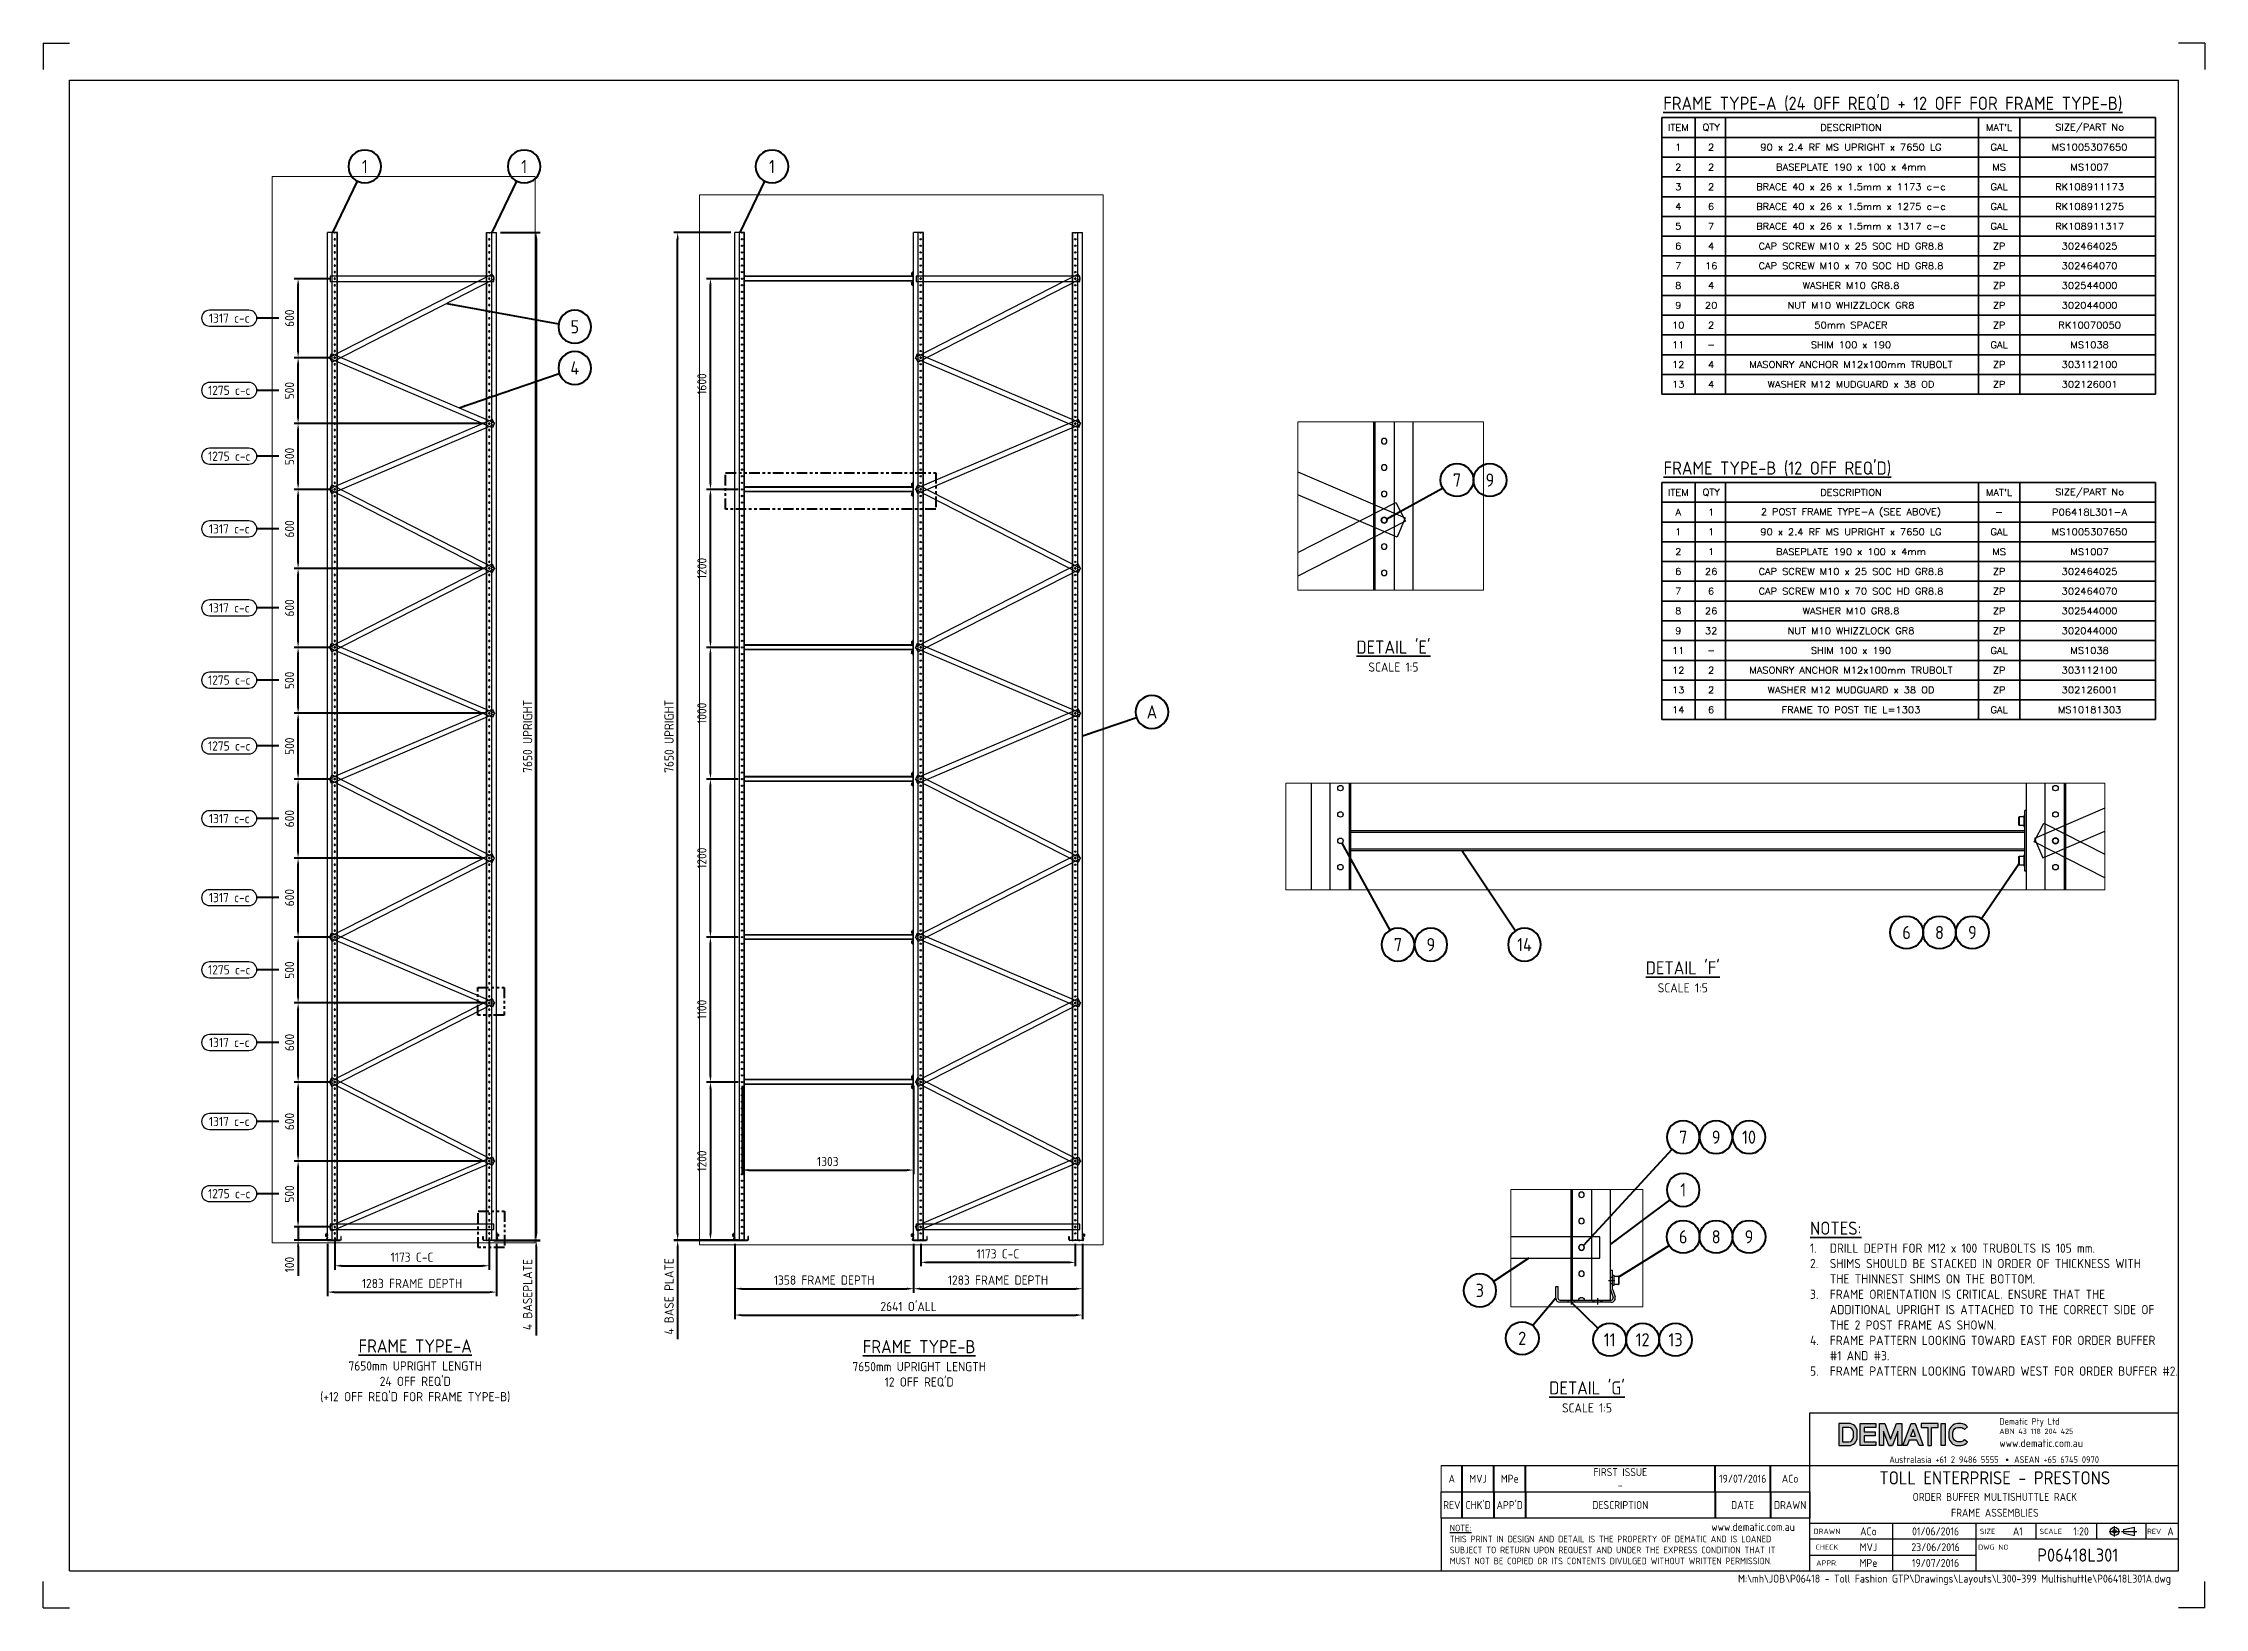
# Paper-space layout 'Layout1' of a CAD drawing. Header units: millimetres. Extents: x 3 to 824, y -1 to 593.
# The model-space entities are those that its viewports show. They can reach past a viewport. Long polylines and large blocks are cut down to what shows.
import ezdxf
from ezdxf.enums import TextEntityAlignment as Align

# ---------------------------------------------------------------- set-up
doc = ezdxf.new("R2010")
doc.units = ezdxf.units.MM
doc.linetypes.add('ACISOTGB', pattern=[9, 4, -1, 1, -1, 1, -1])
for name, color, linetype, lineweight in [('AM_BOR', 4, 'Continuous', 25), ('Border', 4, 'Continuous', 35), ('Bordertext', 7, 'Continuous', 25), ('Dims', 7, 'Continuous', 50), ('Text', 40, 'Continuous', 35)]:
    doc.layers.add(name, color=color, linetype=linetype, lineweight=lineweight)
doc.layers.add('AM_BOR_NP', color=7, linetype='Continuous', lineweight=30, plot=False)
doc.layers.add('AM_VIEWS', color=1, linetype='Continuous', lineweight=25, plot=False)
doc.layers.add('Dimension', color=7, linetype='Continuous')
doc.layers.add('Xref Multishuttle Sections$0$Racking', color=30, linetype='Continuous')
doc.styles.add('ACISOTS', font='isocp.shx', dxfattribs={"height": 1})
doc.styles.add('SIMPLEX', font='simplex', dxfattribs={"width": 1.1})
doc.styles.get("Standard").update_dxf_attribs({"font": 'ISOCP.SHX'})
doc.dimstyles.new('AM_ISO$0', dxfattribs={"dimtxt": 3.5, "dimasz": 2.5, "dimexe": 1.5, "dimexo": 1.5, "dimgap": 1.5, "dimtad": 1, "dimdec": 0, "dimdsep": 46, "dimtxsty": 'Standard', "dimcen": 0, "dimclrd": 256, "dimclre": 256, "dimclrt": 40, "dimadec": 0, "dimazin": 2, "dimtp": 0.1, "dimtm": 0.1, "dimtfac": 0.71, "dimtdec": 0, "dimtmove": 0, "dimatfit": 3, "dimfxl": 1, "dimlwd": 50, "dimlwe": 50, "dimarcsym": 1})
doc.dimstyles.new('AM_ISO$7', dxfattribs={"dimtxt": 5, "dimasz": 2.5, "dimexe": 1.5, "dimexo": 1.5, "dimgap": 1.5, "dimtad": 1, "dimdec": 0, "dimdsep": 46, "dimtxsty": 'Standard', "dimcen": 0, "dimclrd": 256, "dimclre": 256, "dimclrt": 40, "dimadec": 0, "dimazin": 2, "dimtp": 0.1, "dimtm": 0.1, "dimtfac": 0.71, "dimtdec": 0, "dimtmove": 0, "dimatfit": 3, "dimfxl": 1, "dimlwd": 50, "dimlwe": 50, "dimarcsym": 1})

psp = doc.layouts.get("Layout1")

# ---------------------------------------------------------------- texts
at = {"layer": 'Text'}
for s, width, heights, insert, char_height, attachment_point in [("{\\L\\C1;FRAME TYPE-A (24 OFF REQ'D + 12 OFF FOR FRAME TYPE-B)}", 200.86046316, [0], (618.701176, 573.031716), 5, 1), ('\\pi-10.5,l10.5,t10.5;{\\C3;1317 c-c}', 79.48957846, [0], (74.011103, 488.958174), 3.5, 5), ('\\pi-10.5,l10.5,t10.5;{\\C3;1275 c-c}', 79.48957846, [0], (74.011103, 461.53533), 3.5, 5), ('\\pi-10.5,l10.5,t10.5;{\\C3;1275 c-c}', 79.48957846, [0], (74.011103, 436.53533), 3.5, 5), ("{\\L\\C1;FRAME TYPE-B (12 OFF REQ'D)}", 200.86046316, [0], (618.811624, 434.536543), 5, 1), ('\\pi-10.5,l10.5,t10.5;{\\C3;1317 c-c}', 79.48957846, [0], (74.011103, 408.958174), 3.5, 5), ('\\pi-10.5,l10.5,t10.5;{\\C3;1317 c-c}', 79.48957846, [0], (74.011103, 378.958174), 3.5, 5), ("{\\L\\C1;DETAIL 'E'\\P\\H0.7x;\\l\\C256;SCALE 1:5}", 207.30054381, [0], (516.201663, 366.562789), 5, 2), ('\\pi-10.5,l10.5,t10.5;{\\C3;1275 c-c}', 79.48957846, [0], (74.011103, 351.53533), 3.5, 5), ('\\pi-10.5,l10.5,t10.5;{\\C3;1275 c-c}', 79.48957846, [0], (74.011103, 326.53533), 3.5, 5), ('\\pi-10.5,l10.5,t10.5;{\\C3;1317 c-c}', 79.48957846, [0], (74.011103, 298.958174), 3.5, 5), ('\\pi-10.5,l10.5,t10.5;{\\C3;1317 c-c}', 79.48957846, [0], (74.011103, 268.958174), 3.5, 5), ('\\pi-10.5,l10.5,t10.5;{\\C3;1275 c-c}', 79.48957846, [0], (74.011103, 241.53533), 3.5, 5), ("{\\L\\C1;DETAIL 'F'\\P\\H0.7x;\\l\\C256;SCALE 1:5}", 207.30054381, [0], (626.087328, 244.782844), 5, 2), ('\\pi-10.5,l10.5,t10.5;{\\C3;1317 c-c}', 79.48957846, [0], (74.011103, 213.961299), 3.5, 5), ('\\pi-10.5,l10.5,t10.5;{\\C3;1317 c-c}', 79.48957846, [0], (74.011103, 183.958174), 3.5, 5), ('\\pi-10.5,l10.5,t10.5;{\\C3;1275 c-c}', 79.48957846, [0], (74.011103, 156.53533), 3.5, 5), ('{\\H2x;\\L\\C1;NOTES:\\P\\pi-7.5,l7.5,t7.5;\\H0.7x;\\l\\C256;1.^IDRILL DEPTH FOR M12 x 100 TRUBOLTS IS 105 mm.\\P2.^ISHIMS SHOULD BE STACKED IN ORDER OF THICKNESS WITH THE THINNEST SHIMS ON THE BOTTOM.\\P3.^IFRAME ORIENTATION IS CRITICAL. ENSURE THAT THE ADDITIONAL UPRIGHT IS ATTACHED TO THE CORRECT SIDE OF THE 2 POST FRAME AS SHOWN.\\P4.^IFRAME PATTERN LOOKING TOWARD EAST FOR ORDER BUFFER #1 AND #3.\\P5.^IFRAME PATTERN LOOKING TOWARD WEST FOR ORDER BUFFER #2.}', 132.67481335, [0], (674.444735, 145.941414), 2.5, 1), ("{\\L\\C1;FRAME TYPE-A\\P\\H0.7x;\\l\\C256;7650mm UPRIGHT LENGTH\\P24 OFF REQ'D\\P(+12 OFF REQ'D FOR FRAME TYPE-B)}", 207.30054381, [0], (144.652177, 101.213894), 5, 2), ("{\\L\\C1;FRAME TYPE-B\\P\\H0.7x;\\l\\C256;7650mm UPRIGHT LENGTH\\P12 OFF REQ'D }", 207.30054381, [0], (336.05775, 100.962349), 5, 2), ("{\\L\\C1;DETAIL 'G'\\P\\H0.7x;\\l\\C256;SCALE 1:5}", 207.30054381, [11.868105], (589.719188, 85.298601), 5, 2)]:
    psp.add_mtext_dynamic_manual_height_columns(s, width=width, gutter_width=12.5, heights=heights, dxfattribs=dict(at, insert=insert, char_height=char_height, attachment_point=attachment_point))

msp = doc.modelspace()

# ---------------------------------------------------------------- blocks, each defined once
blk = doc.blocks.new('A1')
at = {"layer": 'AM_BOR'}
for p, q in [((10, 580), (811, 580)), ((10, 14), (10, 580)), ((811, 14), (811, 580)), ((10, 14), (811, 14))]:
    blk.add_line(p, q, dxfattribs=at)
at = {"layer": 'AM_BOR_NP'}
for p, q in [((0, 594), (0, 584)), ((0, 594), (10, 594)), ((821, 594), (811, 594)), ((821, 594), (821, 584)), ((0, 0), (0, 10)), ((821, 0), (821, 10)), ((0, 0), (10, 0)), ((821, 0), (811, 0))]:
    blk.add_line(p, q, dxfattribs=at)
blk = doc.blocks.new('ISO_DEMATIC')
at = {"layer": 'AM_BOR'}
h = blk.add_hatch(color=7, dxfattribs=at)
edge = h.paths.add_edge_path()
edge.add_arc((-125.24, 52.71), 3.26, 1.47376, 90)
edge.add_line((-125.24, 55.97), (-129.05, 55.97))
edge.add_line((-129.05, 55.97), (-129.05, 47.55))
edge.add_line((-129.05, 47.55), (-125.24, 47.55))
edge.add_arc((-125.24, 50.81), 3.26, 270, 358.52624)
edge.add_line((-121.98, 50.72), (-121.98, 52.8))
edge = h.paths.add_edge_path(flags=16)
edge.add_arc((-125.24, 52.71), 1.76, 2.00689, 90)
edge.add_line((-125.24, 54.47), (-127.55, 54.47))
edge.add_line((-127.55, 54.47), (-127.55, 49.05))
edge.add_line((-127.55, 49.05), (-125.24, 49.05))
edge.add_arc((-125.24, 50.81), 1.76, 270, 357.99311)
edge.add_line((-123.48, 50.74), (-123.48, 52.77))
h.paths.add_polyline_path([(-115.23, 51.27), (-119.43, 51.27), (-119.43, 49.05), (-114.94, 49.05), (-114.94, 47.55), (-120.93, 47.55), (-120.93, 55.97), (-114.94, 55.97), (-114.94, 54.47), (-119.43, 54.47), (-119.43, 52.77), (-115.23, 52.77)])
h.paths.add_polyline_path([(-106.6, 53.1), (-108.66, 47.55), (-110, 47.55), (-112.06, 53.1), (-112.06, 47.55), (-113.56, 47.55), (-113.56, 55.97), (-111.57, 55.97), (-109.33, 49.97), (-107.09, 55.97), (-105.1, 55.97), (-105.1, 47.55), (-106.6, 47.55)])
h.paths.add_polyline_path([(-99.32, 49.69), (-102.28, 49.69), (-103.06, 47.55), (-104.66, 47.55), (-101.58, 55.97), (-100.02, 55.97), (-96.95, 47.55), (-98.54, 47.55)])
h.paths.add_polyline_path([(-99.87, 51.19), (-100.8, 53.74), (-101.73, 51.19)], flags=16)
h.paths.add_polyline_path([(-91.2, 55.97), (-97.78, 55.97), (-97.78, 54.47), (-95.24, 54.47), (-95.24, 47.55), (-93.74, 47.55), (-93.74, 54.47), (-91.2, 54.47)])
h.paths.add_polyline_path([(-90.06, 47.55), (-90.06, 55.97), (-88.56, 55.97), (-88.56, 47.55)])
edge = h.paths.add_edge_path()
edge.add_arc((-83.56, 51.25), 3.72, 189.00253, 264.31377)
edge.add_line((-83.93, 47.55), (-82.6, 47.55))
edge.add_arc((-82.97, 51.25), 3.72, 275.68623, 319.10709)
edge.add_line((-80.16, 48.82), (-81.29, 49.8))
edge.add_arc((-82.97, 51.25), 2.22, 277.36241, 319.10709, ccw=False)
edge.add_line((-82.68, 49.05), (-83.84, 49.05))
edge.add_arc((-83.56, 51.25), 2.22, 191.66117, 262.63759, ccw=False)
edge.add_line((-85.73, 50.8), (-85.73, 51.54))
edge.add_line((-85.73, 51.54), (-85.73, 52.71))
edge.add_arc((-83.56, 52.27), 2.22, 97.36241, 168.33883, ccw=False)
edge.add_line((-83.84, 54.47), (-82.68, 54.47))
edge.add_arc((-82.97, 52.27), 2.22, 40.89291, 82.63759, ccw=False)
edge.add_line((-81.29, 53.72), (-80.16, 54.7))
edge.add_arc((-82.97, 52.27), 3.72, 40.89291, 84.31377)
edge.add_line((-82.6, 55.97), (-83.93, 55.97))
edge.add_arc((-83.56, 52.27), 3.72, 95.68623, 170.99747)
edge.add_line((-87.23, 52.85), (-87.23, 51.54))
edge.add_line((-87.23, 51.54), (-87.23, 50.67))
for p, q in [((-140, 20), (-140, 60)), ((-140, 60), (0, 60)), ((-140, 40), (0, 40)), ((-140, 20), (-280, 20)), ((-280, 20), (-280, 0)), ((-140, 0), (-140, 20)), ((0, 18), (-140, 18)), ((-108.5, 0), (-108.5, 18)), ((-54, 12), (-54, 18)), ((-31, 12), (-31, 18)), ((0, 12), (-140, 12)), ((-140, 6), (-77, 6))]:
    blk.add_line(p, q, dxfattribs=at)
at = {"layer": 'AM_BOR', "color": 7}
for p, q in [((-110, 47.55), (-108.66, 47.55)), ((-110, 47.55), (-108.66, 47.55)), ((-24.28, 13), (-24.28, 17)), ((-20.78, 15.68), (-16.7, 16.62)), ((-16.7, 13.38), (-16.7, 16.62)), ((-26.28, 15), (-22.28, 15)), ((-21.65, 15), (-15.83, 15)), ((-20.78, 14.32), (-20.78, 15.68)), ((-20.78, 14.32), (-16.7, 13.38))]:
    blk.add_line(p, q, dxfattribs=at)
for points in [[(-121.98, 52.8, 0.4067), (-125.24, 55.97), (-129.05, 55.97), (-129.05, 47.55), (-125.24, 47.55, 0.4067), (-121.98, 50.72)], [(-123.48, 52.77, 0.403991), (-125.24, 54.47), (-127.55, 54.47), (-127.55, 49.05), (-125.24, 49.05, 0.403991), (-123.48, 50.74)], [(-87.23, 50.67, 0.340969), (-83.93, 47.55), (-82.6, 47.55, 0.191759), (-80.16, 48.82), (-81.29, 49.8, -0.184187), (-82.68, 49.05), (-83.84, 49.05, -0.319989), (-85.73, 50.8), (-85.73, 51.54), (-85.73, 52.71, -0.319989), (-83.84, 54.47), (-82.68, 54.47, -0.184187), (-81.29, 53.72), (-80.16, 54.7, 0.191759), (-82.6, 55.97), (-83.93, 55.97, 0.340969), (-87.23, 52.85), (-87.23, 51.54)]]:
    blk.add_lwpolyline(points, format="xyb", close=True, dxfattribs=at)
for points in [[(-115.23, 51.27), (-119.43, 51.27), (-119.43, 49.05), (-114.94, 49.05), (-114.94, 47.55), (-120.93, 47.55), (-120.93, 55.97), (-114.94, 55.97), (-114.94, 54.47), (-119.43, 54.47), (-119.43, 52.77), (-115.23, 52.77)], [(-106.6, 53.1), (-108.66, 47.55), (-110, 47.55), (-112.06, 53.1), (-112.06, 47.55), (-113.56, 47.55), (-113.56, 55.97), (-111.57, 55.97), (-109.33, 49.97), (-107.09, 55.97), (-105.1, 55.97), (-105.1, 47.55), (-106.6, 47.55)], [(-99.32, 49.69), (-102.28, 49.69), (-103.06, 47.55), (-104.66, 47.55), (-101.58, 55.97), (-100.02, 55.97), (-96.95, 47.55), (-98.54, 47.55)], [(-99.87, 51.19), (-100.8, 53.74), (-101.73, 51.19)], [(-91.2, 55.97), (-97.78, 55.97), (-97.78, 54.47), (-95.24, 54.47), (-95.24, 47.55), (-93.74, 47.55), (-93.74, 54.47), (-91.2, 54.47)], [(-90.06, 47.55), (-90.06, 55.97), (-88.56, 55.97), (-88.56, 47.55)]]:
    blk.add_lwpolyline(points, close=True, dxfattribs=at)
at = {"layer": 'AM_BOR', "color": 7, "const_width": 0.5}
blk.add_lwpolyline([(-65.32, 42.16, 1), (-64.82, 42.16, 1)], format="xyb", close=True, dxfattribs=at)
at = {"layer": 'AM_BOR'}
for points in [[(-77, 18), (-77, 0)], [(-12.33, 18), (-12.33, 12)]]:
    blk.add_lwpolyline(points, dxfattribs=at)
at = {"layer": 'AM_BOR', "color": 7}
for radius in [1.62, 0.684]:
    blk.add_circle((-24.28, 15), radius, dxfattribs=at)
at = {"layer": 'AM_BOR', "color": 7, "lineweight": 50}
for s, p in [('DRAWN', (-133.5, 15)), ('CHECK', (-133.5, 9)), ('DWG NO', (-70.33, 9)), ('SIZE', (-72.5, 15)), ('SCALE', (-48.5, 15)), ('REV', (-9.23, 15)), ('APPR.', (-133.5, 3))]:
    blk.add_text(s, height=2, dxfattribs=at).set_placement(p, align=Align.MIDDLE_CENTER)
at = {"layer": 'AM_BOR', "color": 7}
for s, insert, char_height, width, attachment_point in [('Dematic Pty Ltd', (-68.03, 58), 2.5, 63.1248, 1), ('ABN 43 118 204 425', (-68.03, 54), 2, 63.1248, 1), ('www.dematic.com.au', (-68.03, 50), 3, 63.1248, 1), ('Australasia +61 2 9486 5555    ASEAN +65 6745 0970', (-70, 42.25), 2.5, 123.8535, 5), ('{\\LNOTE:\\P}THIS PRINT IN DESIGN AND DETAIL IS THE PROPERTY OF DEMATIC AND IS LOANED SUBJECT TO RETURN UPON REQUEST AND UNDER THE EXPRESS CONDITION THAT IT MUST NOT BE COPIED OR ITS CONTENTS DIVULGED WITHOUT WRITTEN PERMISSION.                                              ', (-276.75, 17.52), 2.5, 124.4654, 1), ('www.dematic.com.au', (-177.44, 18.18), 3, 63.1248, 1)]:
    blk.add_mtext(s, dxfattribs=dict(at, insert=insert, char_height=char_height, width=width, attachment_point=attachment_point))
at = {"layer": 'AM_BOR', "color": 7, "lineweight": 50}
for tag, height, p in [('GEN-TITLE-DES1', 5, (-69.75, 35.32)), ('GEN-TITLE-DES2', 3, (-69.75, 28.07)), ('GEN-TITLE-NAME', 3, (-117.75, 15)), ('GEN-TITLE-DAT', 3, (-92.25, 15)), ('GEN-TITLE-DES3', 3, (-69.75, 22.07)), ('GEN-TITLE-SIZ', 3, (-61, 15)), ('GEN-TITLE-SCA', 3, (-37, 15)), ('GEN-TITLE-REV', 3, (-3, 15)), ('GEN-TITLE-CHKM', 3, (-117.75, 9)), ('GEN-TITLE-CHKD', 3, (-92.25, 9)), ('GEN-TITLE-NR', 5, (-38.25, 6)), ('GEN-TITLE-APPM', 3, (-117.75, 3)), ('GEN-TITLE-APPD', 3, (-92.25, 3))]:
    blk.add_attdef(tag, text='', height=height, dxfattribs=at).set_placement(p, align=Align.MIDDLE_CENTER)
blk.add_attdef('GEN-TITLE-DWG', text='', height=3, dxfattribs=at).set_placement((-2.83, -4.45), align=Align.RIGHT)
blk = doc.blocks.new('iso_Dematic_revisionlist0')
at = {"layer": 'AM_BOR'}
for p, q in [((-140, -10), (-140, 0)), ((-140, 0), (0, 0)), ((0, 0), (0, -10)), ((0, -10), (-140, -10))]:
    blk.add_line(p, q, dxfattribs=at)
at = {"layer": 'AM_BOR', "color": 7, "lineweight": 50}
for p, q in [((-132, -10), (-132, 0)), ((-120, 0), (-120, -10)), ((-108, 0), (-108, -10)), ((-36, 0), (-36, -10)), ((-15, 0), (-15, -10))]:
    blk.add_line(p, q, dxfattribs=at)
for s, p in [('REV', (-136, -5)), ("CHK'D", (-126, -5)), ("APP'D", (-114, -5)), ('DESCRIPTION', (-72, -5)), ('DATE', (-25.5, -5)), ('DRAWN', (-7.5, -5))]:
    blk.add_text(s, height=3, dxfattribs=at).set_placement(p, align=Align.MIDDLE_CENTER)
blk = doc.blocks.new('MBOX')
at = {"layer": 'Border'}
for p, q in [((0, -4.5), (0, 0)), ((7.63, 0), (7.63, -4.5)), ((14.53, 0), (14.53, -4.5)), ((72.22, 0), (72.22, -4.5)), ((81.57, 0), (81.57, -4.5)), ((112.5, -4.5), (112.5, 0)), ((0, -4.5), (112.5, -4.5))]:
    blk.add_line(p, q, dxfattribs=at)
blk.add_lwpolyline([(112.5, 0), (0, 0)], dxfattribs=at)
at = {"layer": 'Bordertext', "color": 240, "lineweight": 25, "style": 'SIMPLEX', "width": 1.1}
for s, p in [('ITEM', (3.78, -2.25)), ('QTY', (11.25, -2.25)), ('DESCRIPTION', (43.13, -2.25)), ("MAT'L", (76.88, -2.25)), ('SIZE/PART No', (97.5, -2.25))]:
    blk.add_text(s, height=1.5, dxfattribs=at).set_placement(p, align=Align.MIDDLE)
blk = doc.blocks.new('MTXT')
at = {"layer": 'Border'}
for p, q in [((0, 0), (0, -4.5)), ((7.63, 0), (7.63, -4.5)), ((14.53, 0), (14.53, -4.5)), ((72.22, 0), (72.22, -4.5)), ((81.57, 0), (81.57, -4.5)), ((112.5, 0), (112.5, -4.5)), ((0, -4.5), (112.5, -4.5))]:
    blk.add_line(p, q, dxfattribs=at)
at = {"layer": 'Bordertext', "color": 2, "lineweight": 25, "style": 'SIMPLEX', "width": 1.1}
for tag, p in [('ITEM', (3.75, -2.25)), ('QTY', (11.25, -2.25)), ('DESCRIPTION', (43.12, -2.25)), ("MAT'L", (76.88, -2.25)), ('PART', (97.5, -2.25))]:
    blk.add_attdef(tag, text='', height=1.5, dxfattribs=at).set_placement(p, align=Align.MIDDLE)
blk = doc.blocks.new('*D9')
at = {"layer": 'Defpoints', "color": 0, "transparency": 16777216}
for p in [(173.14, 138.94), (173.15, 138.74), (190.59, 138.94)]:
    blk.add_point(p, dxfattribs=at)
at = {"layer": 'Dims', "lineweight": 50, "transparency": 16777216}
for p, q in [((190.59, 141.44), (190.59, 143.94)), ((174.64, 138.94), (192.09, 138.94)), ((174.65, 138.74), (192.09, 138.74)), ((190.59, 138.94), (190.59, 138.74)), ((190.59, 136.24), (190.59, 102.74))]:
    blk.add_line(p, q, dxfattribs=at)
at = {"layer": 'Dims', "transparency": 16777216}
for points in [[(190.17, 141.44), (191.01, 141.44), (190.59, 138.94)], [(190.17, 136.24), (191.01, 136.24), (190.59, 138.74)]]:
    blk.add_solid(points, dxfattribs=at)
at = {"layer": 'Dims', "color": 40, "lineweight": 50, "transparency": 16777216, "insert": (187.34, 118.24), "char_height": 3.5, "attachment_point": 5, "rotation": 90}
blk.add_mtext('4 BASEPLATE', dxfattribs=at)
blk = doc.blocks.new('*U12')
at = {"layer": 'Dims', "color": 7}
blk.add_circle((0, 0), 6.25, dxfattribs=at)
at = {"layer": 'Dims', "color": 1, "style": 'ACISOTS'}
blk.add_attdef('PART_NO', text='', height=5, dxfattribs=at).set_placement((0, 0), align=Align.MIDDLE_CENTER)
blk = doc.blocks.new('*U13')
at = {"layer": 'Dims', "color": 7}
blk.add_circle((0, 0), 6.25, dxfattribs=at)
at = {"layer": 'Dims', "color": 1, "style": 'ACISOTS'}
blk.add_attdef('PART_NO', text='', height=5, dxfattribs=at).set_placement((0, 0), align=Align.MIDDLE_CENTER)
blk = doc.blocks.new('*U11')
at = {"layer": 'Dims', "color": 7}
blk.add_circle((0, 0), 6.25, dxfattribs=at)
at = {"layer": 'Dims', "color": 1, "style": 'ACISOTS'}
blk.add_attdef('PART_NO', text='', height=5, dxfattribs=at).set_placement((0, 0), align=Align.MIDDLE_CENTER)
blk = doc.blocks.new('*D19')
at = {"layer": 'Defpoints', "color": 0, "transparency": 16777216}
for p in [(175.51, 521.44), (175.51, 138.94), (190.59, 138.94)]:
    blk.add_point(p, dxfattribs=at)
at = {"layer": 'Dims', "lineweight": 50, "transparency": 16777216}
for p, q in [((177.01, 521.44), (192.09, 521.44)), ((190.59, 518.94), (190.59, 141.44)), ((177.01, 138.94), (192.09, 138.94))]:
    blk.add_line(p, q, dxfattribs=at)
at = {"layer": 'Dims', "transparency": 16777216}
for points in [[(190.17, 518.94), (191.01, 518.94), (190.59, 521.44)], [(190.17, 141.44), (191.01, 141.44), (190.59, 138.94)]]:
    blk.add_solid(points, dxfattribs=at)
at = {"layer": 'Dims', "color": 40, "lineweight": 50, "transparency": 16777216, "insert": (187.33, 330.19), "char_height": 3.5, "attachment_point": 5, "rotation": 90}
blk.add_mtext('7650 UPRIGHT', dxfattribs=at)
blk = doc.blocks.new('iso_Dematic_revisionlist1')
at = {"layer": 'AM_BOR', "lineweight": 15}
blk.add_line((-140, 0), (-140, -10), dxfattribs=at)
at = {"layer": 'AM_BOR'}
for p, q in [((-140, 0), (0, 0)), ((0, -10), (0, 0)), ((-140, -10), (0, -10))]:
    blk.add_line(p, q, dxfattribs=at)
at = {"layer": 'AM_BOR', "color": 7, "lineweight": 50}
for p, q in [((-132, -10), (-132, 0)), ((-120, -10), (-120, 0)), ((-108, -10), (-108, 0)), ((-36, -10), (-36, 0)), ((-15, -10), (-15, 0))]:
    blk.add_line(p, q, dxfattribs=at)
for tag, p in [('GEN-REV-NR', (-136, -5)), ('GEN-REV-CHKD', (-126, -5)), ('GEN-REV-APPD', (-114, -5)), ('GEN-REV-TEXT2', (-72, -7.5)), ('GEN-REV-TEXT1', (-72, -2.5)), ('GEN-REV-DAT', (-25.5, -5)), ('GEN-REV-NAME', (-7.5, -5))]:
    blk.add_attdef(tag, text='', height=3, dxfattribs=at).set_placement(p, align=Align.MIDDLE_CENTER)
blk = doc.blocks.new('*D37')
at = {"layer": 'Defpoints', "color": 0, "transparency": 16777216}
for p in [(100.16, 168.94), (172.76, 168.94), (114.11, 143.94)]:
    blk.add_point(p, dxfattribs=at)
at = {"layer": 'Dims', "lineweight": 50, "transparency": 16777216}
for p, q in [((171.26, 168.94), (98.66, 168.94)), ((100.16, 146.44), (100.16, 166.44)), ((112.61, 143.94), (98.66, 143.94))]:
    blk.add_line(p, q, dxfattribs=at)
at = {"layer": 'Dims', "transparency": 16777216}
for points in [[(99.75, 166.44), (100.58, 166.44), (100.16, 168.94)], [(99.75, 146.44), (100.58, 146.44), (100.16, 143.94)]]:
    blk.add_solid(points, dxfattribs=at)
at = {"layer": 'Dims', "color": 40, "lineweight": 50, "transparency": 16777216, "insert": (96.91, 156.44), "char_height": 3.5, "attachment_point": 5, "rotation": 90}
blk.add_mtext('500', dxfattribs=at)
blk = doc.blocks.new('*D38')
at = {"layer": 'Defpoints', "color": 0, "transparency": 16777216}
for p in [(114.11, 143.94), (100.16, 138.94), (114.11, 138.94)]:
    blk.add_point(p, dxfattribs=at)
at = {"layer": 'Dims', "lineweight": 50, "transparency": 16777216}
for p, q in [((100.16, 146.44), (100.16, 148.94)), ((112.61, 143.94), (98.66, 143.94)), ((100.16, 143.94), (100.16, 138.94)), ((112.61, 138.94), (98.66, 138.94)), ((100.16, 136.44), (100.16, 125.33))]:
    blk.add_line(p, q, dxfattribs=at)
at = {"layer": 'Dims', "transparency": 16777216}
for points in [[(99.75, 146.44), (100.58, 146.44), (100.16, 143.94)], [(99.75, 136.44), (100.58, 136.44), (100.16, 138.94)]]:
    blk.add_solid(points, dxfattribs=at)
at = {"layer": 'Dims', "color": 40, "lineweight": 50, "transparency": 16777216, "insert": (96.91, 129.64), "char_height": 3.5, "attachment_point": 5, "rotation": 90}
blk.add_mtext('100', dxfattribs=at)
blk = doc.blocks.new('*D39')
at = {"layer": 'Defpoints', "color": 0, "transparency": 16777216}
for p in [(100.16, 198.94), (114.11, 198.94), (172.76, 168.94)]:
    blk.add_point(p, dxfattribs=at)
at = {"layer": 'Dims', "lineweight": 50, "transparency": 16777216}
for p, q in [((112.61, 198.94), (98.66, 198.94)), ((100.16, 171.44), (100.16, 196.44)), ((171.26, 168.94), (98.66, 168.94))]:
    blk.add_line(p, q, dxfattribs=at)
at = {"layer": 'Dims', "transparency": 16777216}
for points in [[(99.75, 196.44), (100.58, 196.44), (100.16, 198.94)], [(99.75, 171.44), (100.58, 171.44), (100.16, 168.94)]]:
    blk.add_solid(points, dxfattribs=at)
at = {"layer": 'Dims', "color": 40, "lineweight": 50, "transparency": 16777216, "insert": (96.91, 183.94), "char_height": 3.5, "attachment_point": 5, "rotation": 90}
blk.add_mtext('600', dxfattribs=at)
blk = doc.blocks.new('*D40')
at = {"layer": 'Defpoints', "color": 0, "transparency": 16777216}
for p in [(100.16, 228.94), (172.76, 228.94), (114.11, 198.94)]:
    blk.add_point(p, dxfattribs=at)
at = {"layer": 'Dims', "lineweight": 50, "transparency": 16777216}
for p, q in [((171.26, 228.94), (98.66, 228.94)), ((100.16, 201.44), (100.16, 226.44)), ((112.61, 198.94), (98.66, 198.94))]:
    blk.add_line(p, q, dxfattribs=at)
at = {"layer": 'Dims', "transparency": 16777216}
for points in [[(99.75, 226.44), (100.58, 226.44), (100.16, 228.94)], [(99.75, 201.44), (100.58, 201.44), (100.16, 198.94)]]:
    blk.add_solid(points, dxfattribs=at)
at = {"layer": 'Dims', "color": 40, "lineweight": 50, "transparency": 16777216, "insert": (96.91, 213.94), "char_height": 3.5, "attachment_point": 5, "rotation": 90}
blk.add_mtext('600', dxfattribs=at)
blk = doc.blocks.new('*D41')
at = {"layer": 'Defpoints', "color": 0, "transparency": 16777216}
for p in [(100.16, 253.94), (114.11, 253.94), (172.76, 228.94)]:
    blk.add_point(p, dxfattribs=at)
at = {"layer": 'Dims', "lineweight": 50, "transparency": 16777216}
for p, q in [((112.61, 253.94), (98.66, 253.94)), ((100.16, 231.44), (100.16, 251.44)), ((171.26, 228.94), (98.66, 228.94))]:
    blk.add_line(p, q, dxfattribs=at)
at = {"layer": 'Dims', "transparency": 16777216}
for points in [[(99.75, 251.44), (100.58, 251.44), (100.16, 253.94)], [(99.75, 231.44), (100.58, 231.44), (100.16, 228.94)]]:
    blk.add_solid(points, dxfattribs=at)
at = {"layer": 'Dims', "color": 40, "lineweight": 50, "transparency": 16777216, "insert": (96.91, 241.44), "char_height": 3.5, "attachment_point": 5, "rotation": 90}
blk.add_mtext('500', dxfattribs=at)
blk = doc.blocks.new('*D42')
at = {"layer": 'Defpoints', "color": 0, "transparency": 16777216}
for p in [(100.16, 283.94), (172.76, 283.94), (114.11, 253.94)]:
    blk.add_point(p, dxfattribs=at)
at = {"layer": 'Dims', "lineweight": 50, "transparency": 16777216}
for p, q in [((171.26, 283.94), (98.66, 283.94)), ((100.16, 256.44), (100.16, 281.44)), ((112.61, 253.94), (98.66, 253.94))]:
    blk.add_line(p, q, dxfattribs=at)
at = {"layer": 'Dims', "transparency": 16777216}
for points in [[(99.75, 281.44), (100.58, 281.44), (100.16, 283.94)], [(99.75, 256.44), (100.58, 256.44), (100.16, 253.94)]]:
    blk.add_solid(points, dxfattribs=at)
at = {"layer": 'Dims', "color": 40, "lineweight": 50, "transparency": 16777216, "insert": (96.91, 268.94), "char_height": 3.5, "attachment_point": 5, "rotation": 90}
blk.add_mtext('600', dxfattribs=at)
blk = doc.blocks.new('*D43')
at = {"layer": 'Defpoints', "color": 0, "transparency": 16777216}
for p in [(100.16, 313.94), (114.11, 313.94), (172.76, 283.94)]:
    blk.add_point(p, dxfattribs=at)
at = {"layer": 'Dims', "lineweight": 50, "transparency": 16777216}
for p, q in [((112.61, 313.94), (98.66, 313.94)), ((100.16, 286.44), (100.16, 311.44)), ((171.26, 283.94), (98.66, 283.94))]:
    blk.add_line(p, q, dxfattribs=at)
at = {"layer": 'Dims', "transparency": 16777216}
for points in [[(99.75, 311.44), (100.58, 311.44), (100.16, 313.94)], [(99.75, 286.44), (100.58, 286.44), (100.16, 283.94)]]:
    blk.add_solid(points, dxfattribs=at)
at = {"layer": 'Dims', "color": 40, "lineweight": 50, "transparency": 16777216, "insert": (96.91, 298.94), "char_height": 3.5, "attachment_point": 5, "rotation": 90}
blk.add_mtext('600', dxfattribs=at)
blk = doc.blocks.new('*D44')
at = {"layer": 'Defpoints', "color": 0, "transparency": 16777216}
for p in [(100.16, 338.94), (172.76, 338.94), (114.11, 313.94)]:
    blk.add_point(p, dxfattribs=at)
at = {"layer": 'Dims', "lineweight": 50, "transparency": 16777216}
for p, q in [((171.26, 338.94), (98.66, 338.94)), ((100.16, 316.44), (100.16, 336.44)), ((112.61, 313.94), (98.66, 313.94))]:
    blk.add_line(p, q, dxfattribs=at)
at = {"layer": 'Dims', "transparency": 16777216}
for points in [[(99.75, 336.44), (100.58, 336.44), (100.16, 338.94)], [(99.75, 316.44), (100.58, 316.44), (100.16, 313.94)]]:
    blk.add_solid(points, dxfattribs=at)
at = {"layer": 'Dims', "color": 40, "lineweight": 50, "transparency": 16777216, "insert": (96.91, 326.44), "char_height": 3.5, "attachment_point": 5, "rotation": 90}
blk.add_mtext('500', dxfattribs=at)
blk = doc.blocks.new('*D45')
at = {"layer": 'Defpoints', "color": 0, "transparency": 16777216}
for p in [(100.16, 363.94), (114.11, 363.94), (172.76, 338.94)]:
    blk.add_point(p, dxfattribs=at)
at = {"layer": 'Dims', "lineweight": 50, "transparency": 16777216}
for p, q in [((112.61, 363.94), (98.66, 363.94)), ((100.16, 341.44), (100.16, 361.44)), ((171.26, 338.94), (98.66, 338.94))]:
    blk.add_line(p, q, dxfattribs=at)
at = {"layer": 'Dims', "transparency": 16777216}
for points in [[(99.75, 361.44), (100.58, 361.44), (100.16, 363.94)], [(99.75, 341.44), (100.58, 341.44), (100.16, 338.94)]]:
    blk.add_solid(points, dxfattribs=at)
at = {"layer": 'Dims', "color": 40, "lineweight": 50, "transparency": 16777216, "insert": (96.91, 351.44), "char_height": 3.5, "attachment_point": 5, "rotation": 90}
blk.add_mtext('500', dxfattribs=at)
blk = doc.blocks.new('*D46')
at = {"layer": 'Defpoints', "color": 0, "transparency": 16777216}
for p in [(100.16, 393.94), (172.76, 393.94), (114.11, 363.94)]:
    blk.add_point(p, dxfattribs=at)
at = {"layer": 'Dims', "lineweight": 50, "transparency": 16777216}
for p, q in [((171.26, 393.94), (98.66, 393.94)), ((100.16, 366.44), (100.16, 391.44)), ((112.61, 363.94), (98.66, 363.94))]:
    blk.add_line(p, q, dxfattribs=at)
at = {"layer": 'Dims', "transparency": 16777216}
for points in [[(99.75, 391.44), (100.58, 391.44), (100.16, 393.94)], [(99.75, 366.44), (100.58, 366.44), (100.16, 363.94)]]:
    blk.add_solid(points, dxfattribs=at)
at = {"layer": 'Dims', "color": 40, "lineweight": 50, "transparency": 16777216, "insert": (96.91, 378.94), "char_height": 3.5, "attachment_point": 5, "rotation": 90}
blk.add_mtext('600', dxfattribs=at)
blk = doc.blocks.new('*D47')
at = {"layer": 'Defpoints', "color": 0, "transparency": 16777216}
for p in [(100.16, 423.94), (114.11, 423.94), (172.76, 393.94)]:
    blk.add_point(p, dxfattribs=at)
at = {"layer": 'Dims', "lineweight": 50, "transparency": 16777216}
for p, q in [((112.61, 423.94), (98.66, 423.94)), ((100.16, 396.44), (100.16, 421.44)), ((171.26, 393.94), (98.66, 393.94))]:
    blk.add_line(p, q, dxfattribs=at)
at = {"layer": 'Dims', "transparency": 16777216}
for points in [[(99.75, 421.44), (100.58, 421.44), (100.16, 423.94)], [(99.75, 396.44), (100.58, 396.44), (100.16, 393.94)]]:
    blk.add_solid(points, dxfattribs=at)
at = {"layer": 'Dims', "color": 40, "lineweight": 50, "transparency": 16777216, "insert": (96.91, 408.94), "char_height": 3.5, "attachment_point": 5, "rotation": 90}
blk.add_mtext('600', dxfattribs=at)
blk = doc.blocks.new('*D48')
at = {"layer": 'Defpoints', "color": 0, "transparency": 16777216}
for p in [(100.16, 448.94), (172.76, 448.94), (114.11, 423.94)]:
    blk.add_point(p, dxfattribs=at)
at = {"layer": 'Dims', "lineweight": 50, "transparency": 16777216}
for p, q in [((171.26, 448.94), (98.66, 448.94)), ((100.16, 426.44), (100.16, 446.44)), ((112.61, 423.94), (98.66, 423.94))]:
    blk.add_line(p, q, dxfattribs=at)
at = {"layer": 'Dims', "transparency": 16777216}
for points in [[(99.75, 446.44), (100.58, 446.44), (100.16, 448.94)], [(99.75, 426.44), (100.58, 426.44), (100.16, 423.94)]]:
    blk.add_solid(points, dxfattribs=at)
at = {"layer": 'Dims', "color": 40, "lineweight": 50, "transparency": 16777216, "insert": (96.91, 436.44), "char_height": 3.5, "attachment_point": 5, "rotation": 90}
blk.add_mtext('500', dxfattribs=at)
blk = doc.blocks.new('*D49')
at = {"layer": 'Defpoints', "color": 0, "transparency": 16777216}
for p in [(100.16, 473.94), (114.11, 473.94), (172.76, 448.94)]:
    blk.add_point(p, dxfattribs=at)
at = {"layer": 'Dims', "lineweight": 50, "transparency": 16777216}
for p, q in [((112.61, 473.94), (98.66, 473.94)), ((100.16, 451.44), (100.16, 471.44)), ((171.26, 448.94), (98.66, 448.94))]:
    blk.add_line(p, q, dxfattribs=at)
at = {"layer": 'Dims', "transparency": 16777216}
for points in [[(99.75, 471.44), (100.58, 471.44), (100.16, 473.94)], [(99.75, 451.44), (100.58, 451.44), (100.16, 448.94)]]:
    blk.add_solid(points, dxfattribs=at)
at = {"layer": 'Dims', "color": 40, "lineweight": 50, "transparency": 16777216, "insert": (96.91, 461.44), "char_height": 3.5, "attachment_point": 5, "rotation": 90}
blk.add_mtext('500', dxfattribs=at)
blk = doc.blocks.new('*D50')
at = {"layer": 'Defpoints', "color": 0, "transparency": 16777216}
for p in [(100.16, 503.94), (114.11, 503.94), (114.11, 473.94)]:
    blk.add_point(p, dxfattribs=at)
at = {"layer": 'Dims', "lineweight": 50, "transparency": 16777216}
for p, q in [((112.61, 503.94), (98.66, 503.94)), ((100.16, 476.44), (100.16, 501.44)), ((112.61, 473.94), (98.66, 473.94))]:
    blk.add_line(p, q, dxfattribs=at)
at = {"layer": 'Dims', "transparency": 16777216}
for points in [[(99.75, 501.44), (100.58, 501.44), (100.16, 503.94)], [(99.75, 476.44), (100.58, 476.44), (100.16, 473.94)]]:
    blk.add_solid(points, dxfattribs=at)
at = {"layer": 'Dims', "color": 40, "lineweight": 50, "transparency": 16777216, "insert": (96.91, 488.94), "char_height": 3.5, "attachment_point": 5, "rotation": 90}
blk.add_mtext('600', dxfattribs=at)
blk = doc.blocks.new('*D51')
at = {"layer": 'Defpoints', "color": 0, "transparency": 16777216}
for p in [(114.11, 141.44), (172.76, 141.44), (172.76, 129.18)]:
    blk.add_point(p, dxfattribs=at)
at = {"layer": 'Dims', "lineweight": 50, "transparency": 16777216}
for p, q in [((114.11, 139.94), (114.11, 127.68)), ((172.76, 139.94), (172.76, 127.68)), ((116.61, 129.18), (170.26, 129.18))]:
    blk.add_line(p, q, dxfattribs=at)
at = {"layer": 'Dims', "transparency": 16777216}
for points in [[(116.61, 129.59), (116.61, 128.76), (114.11, 129.18)], [(170.26, 129.59), (170.26, 128.76), (172.76, 129.18)]]:
    blk.add_solid(points, dxfattribs=at)
at = {"layer": 'Dims', "color": 40, "lineweight": 50, "transparency": 16777216, "insert": (143.44, 132.43), "char_height": 3.5, "attachment_point": 5}
blk.add_mtext('1173 C-C', dxfattribs=at)
blk = doc.blocks.new('*D52')
at = {"layer": 'Defpoints', "color": 0, "transparency": 16777216}
for p in [(111.36, 138.94), (175.51, 138.94), (175.51, 119.18)]:
    blk.add_point(p, dxfattribs=at)
at = {"layer": 'Dims', "lineweight": 50, "transparency": 16777216}
for p, q in [((111.36, 137.44), (111.36, 117.68)), ((175.51, 137.44), (175.51, 117.68)), ((113.86, 119.18), (173.01, 119.18))]:
    blk.add_line(p, q, dxfattribs=at)
at = {"layer": 'Dims', "transparency": 16777216}
for points in [[(113.86, 119.59), (113.86, 118.76), (111.36, 119.18)], [(173.01, 119.59), (173.01, 118.76), (175.51, 119.18)]]:
    blk.add_solid(points, dxfattribs=at)
at = {"layer": 'Dims', "color": 40, "lineweight": 50, "transparency": 16777216, "insert": (143.44, 122.45), "char_height": 3.5, "attachment_point": 5}
blk.add_mtext('1283 FRAME DEPTH', dxfattribs=at)
blk = doc.blocks.new('*D53')
at = {"layer": 'Defpoints', "color": 0, "transparency": 16777216}
for p in [(244.33, 521.44), (266.03, 521.44), (267.28, 138.94)]:
    blk.add_point(p, dxfattribs=at)
at = {"layer": 'Dims', "lineweight": 50, "transparency": 16777216}
for p, q in [((264.53, 521.44), (242.83, 521.44)), ((244.33, 141.44), (244.33, 518.94)), ((265.78, 138.94), (242.83, 138.94))]:
    blk.add_line(p, q, dxfattribs=at)
at = {"layer": 'Dims', "transparency": 16777216}
for points in [[(243.91, 518.94), (244.75, 518.94), (244.33, 521.44)], [(243.91, 141.44), (244.75, 141.44), (244.33, 138.94)]]:
    blk.add_solid(points, dxfattribs=at)
at = {"layer": 'Dims', "color": 40, "lineweight": 50, "transparency": 16777216, "insert": (241.07, 330.19), "char_height": 3.5, "attachment_point": 5, "rotation": 90}
blk.add_mtext('7650 UPRIGHT', dxfattribs=at)
blk = doc.blocks.new('*D54')
at = {"layer": 'Defpoints', "color": 0, "transparency": 16777216}
for p in [(268.78, 198.94), (256.78, 138.94), (268.78, 138.94)]:
    blk.add_point(p, dxfattribs=at)
at = {"layer": 'Dims', "lineweight": 50, "transparency": 16777216}
for p, q in [((267.28, 198.94), (255.28, 198.94)), ((256.78, 196.44), (256.78, 141.44)), ((267.28, 138.94), (255.28, 138.94))]:
    blk.add_line(p, q, dxfattribs=at)
at = {"layer": 'Dims', "transparency": 16777216}
for points in [[(256.36, 196.44), (257.19, 196.44), (256.78, 198.94)], [(256.36, 141.44), (257.19, 141.44), (256.78, 138.94)]]:
    blk.add_solid(points, dxfattribs=at)
at = {"layer": 'Dims', "color": 40, "lineweight": 50, "transparency": 16777216, "insert": (253.53, 168.94), "char_height": 3.5, "attachment_point": 5, "rotation": 90}
blk.add_mtext('1200', dxfattribs=at)
blk = doc.blocks.new('*D55')
at = {"layer": 'Defpoints', "color": 0, "transparency": 16777216}
for p in [(256.78, 253.94), (268.78, 253.94), (268.78, 198.94)]:
    blk.add_point(p, dxfattribs=at)
at = {"layer": 'Dims', "lineweight": 50, "transparency": 16777216}
for p, q in [((267.28, 253.94), (255.28, 253.94)), ((256.78, 201.44), (256.78, 251.44)), ((267.28, 198.94), (255.28, 198.94))]:
    blk.add_line(p, q, dxfattribs=at)
at = {"layer": 'Dims', "transparency": 16777216}
for points in [[(256.36, 251.44), (257.19, 251.44), (256.78, 253.94)], [(256.36, 201.44), (257.19, 201.44), (256.78, 198.94)]]:
    blk.add_solid(points, dxfattribs=at)
at = {"layer": 'Dims', "color": 40, "lineweight": 50, "transparency": 16777216, "insert": (253.53, 226.44), "char_height": 3.5, "attachment_point": 5, "rotation": 90}
blk.add_mtext('1100', dxfattribs=at)
blk = doc.blocks.new('*D56')
at = {"layer": 'Defpoints', "color": 0, "transparency": 16777216}
for p in [(256.78, 313.94), (268.78, 313.94), (268.78, 253.94)]:
    blk.add_point(p, dxfattribs=at)
at = {"layer": 'Dims', "lineweight": 50, "transparency": 16777216}
for p, q in [((267.28, 313.94), (255.28, 313.94)), ((256.78, 256.44), (256.78, 311.44)), ((267.28, 253.94), (255.28, 253.94))]:
    blk.add_line(p, q, dxfattribs=at)
at = {"layer": 'Dims', "transparency": 16777216}
for points in [[(256.36, 311.44), (257.19, 311.44), (256.78, 313.94)], [(256.36, 256.44), (257.19, 256.44), (256.78, 253.94)]]:
    blk.add_solid(points, dxfattribs=at)
at = {"layer": 'Dims', "color": 40, "lineweight": 50, "transparency": 16777216, "insert": (253.53, 283.94), "char_height": 3.5, "attachment_point": 5, "rotation": 90}
blk.add_mtext('1200', dxfattribs=at)
blk = doc.blocks.new('*D57')
at = {"layer": 'Defpoints', "color": 0, "transparency": 16777216}
for p in [(256.78, 363.94), (268.78, 363.94), (268.78, 313.94)]:
    blk.add_point(p, dxfattribs=at)
at = {"layer": 'Dims', "lineweight": 50, "transparency": 16777216}
for p, q in [((267.28, 363.94), (255.28, 363.94)), ((256.78, 316.44), (256.78, 361.44)), ((267.28, 313.94), (255.28, 313.94))]:
    blk.add_line(p, q, dxfattribs=at)
at = {"layer": 'Dims', "transparency": 16777216}
for points in [[(256.36, 361.44), (257.19, 361.44), (256.78, 363.94)], [(256.36, 316.44), (257.19, 316.44), (256.78, 313.94)]]:
    blk.add_solid(points, dxfattribs=at)
at = {"layer": 'Dims', "color": 40, "lineweight": 50, "transparency": 16777216, "insert": (253.53, 338.94), "char_height": 3.5, "attachment_point": 5, "rotation": 90}
blk.add_mtext('1000', dxfattribs=at)
blk = doc.blocks.new('*D58')
at = {"layer": 'Defpoints', "color": 0, "transparency": 16777216}
for p in [(256.78, 423.94), (268.78, 423.94), (268.78, 363.94)]:
    blk.add_point(p, dxfattribs=at)
at = {"layer": 'Dims', "lineweight": 50, "transparency": 16777216}
for p, q in [((267.28, 423.94), (255.28, 423.94)), ((256.78, 366.44), (256.78, 421.44)), ((267.28, 363.94), (255.28, 363.94))]:
    blk.add_line(p, q, dxfattribs=at)
at = {"layer": 'Dims', "transparency": 16777216}
for points in [[(256.36, 421.44), (257.19, 421.44), (256.78, 423.94)], [(256.36, 366.44), (257.19, 366.44), (256.78, 363.94)]]:
    blk.add_solid(points, dxfattribs=at)
at = {"layer": 'Dims', "color": 40, "lineweight": 50, "transparency": 16777216, "insert": (253.53, 393.94), "char_height": 3.5, "attachment_point": 5, "rotation": 90}
blk.add_mtext('1200', dxfattribs=at)
blk = doc.blocks.new('*D59')
at = {"layer": 'Defpoints', "color": 0, "transparency": 16777216}
for p in [(256.78, 503.94), (268.78, 503.94), (268.78, 423.94)]:
    blk.add_point(p, dxfattribs=at)
at = {"layer": 'Dims', "lineweight": 50, "transparency": 16777216}
for p, q in [((267.28, 503.94), (255.28, 503.94)), ((256.78, 426.44), (256.78, 501.44)), ((267.28, 423.94), (255.28, 423.94))]:
    blk.add_line(p, q, dxfattribs=at)
at = {"layer": 'Dims', "transparency": 16777216}
for points in [[(256.36, 501.44), (257.19, 501.44), (256.78, 503.94)], [(256.36, 426.44), (257.19, 426.44), (256.78, 423.94)]]:
    blk.add_solid(points, dxfattribs=at)
at = {"layer": 'Dims', "color": 40, "lineweight": 50, "transparency": 16777216, "insert": (253.53, 463.94), "char_height": 3.5, "attachment_point": 5, "rotation": 90}
blk.add_mtext('1600', dxfattribs=at)
blk = doc.blocks.new('*D60')
at = {"layer": 'Defpoints', "color": 0, "transparency": 16777216}
for p in [(244.33, 138.74), (267.28, 138.94), (267.28, 138.74)]:
    blk.add_point(p, dxfattribs=at)
at = {"layer": 'Dims', "lineweight": 50, "transparency": 16777216}
for p, q in [((244.33, 141.44), (244.33, 143.94)), ((265.78, 138.94), (242.83, 138.94)), ((265.78, 138.74), (242.83, 138.74)), ((244.33, 138.94), (244.33, 138.74)), ((244.33, 136.24), (244.33, 101.34))]:
    blk.add_line(p, q, dxfattribs=at)
at = {"layer": 'Dims', "transparency": 16777216}
for points in [[(243.91, 141.44), (244.75, 141.44), (244.33, 138.94)], [(243.91, 136.24), (244.75, 136.24), (244.33, 138.74)]]:
    blk.add_solid(points, dxfattribs=at)
at = {"layer": 'Dims', "color": 40, "lineweight": 50, "transparency": 16777216, "insert": (241.08, 117.54), "char_height": 3.5, "attachment_point": 5, "rotation": 90}
blk.add_mtext('4 BASE PLATE', dxfattribs=at)
blk = doc.blocks.new('*D63')
at = {"layer": 'Defpoints', "color": 0, "transparency": 16777216}
for p in [(336.68, 138.94), (395.33, 138.94), (336.68, 130.46)]:
    blk.add_point(p, dxfattribs=at)
at = {"layer": 'Dims', "lineweight": 50, "transparency": 16777216}
for p, q in [((336.68, 137.44), (336.68, 128.96)), ((395.33, 137.44), (395.33, 128.96)), ((392.83, 130.46), (339.18, 130.46))]:
    blk.add_line(p, q, dxfattribs=at)
at = {"layer": 'Dims', "transparency": 16777216}
for points in [[(339.18, 130.87), (339.18, 130.04), (336.68, 130.46)], [(392.83, 130.87), (392.83, 130.04), (395.33, 130.46)]]:
    blk.add_solid(points, dxfattribs=at)
at = {"layer": 'Dims', "color": 40, "lineweight": 50, "transparency": 16777216, "insert": (366, 133.71), "char_height": 3.5, "attachment_point": 5}
blk.add_mtext('1173 C-C', dxfattribs=at)
blk = doc.blocks.new('*D64')
at = {"layer": 'Defpoints', "color": 0, "transparency": 16777216}
for p in [(266.03, 138.94), (333.93, 138.94), (333.93, 120.46)]:
    blk.add_point(p, dxfattribs=at)
at = {"layer": 'Dims', "lineweight": 50, "transparency": 16777216}
for p, q in [((266.03, 137.44), (266.03, 118.96)), ((333.93, 137.44), (333.93, 118.96)), ((268.53, 120.46), (331.43, 120.46))]:
    blk.add_line(p, q, dxfattribs=at)
at = {"layer": 'Dims', "transparency": 16777216}
for points in [[(268.53, 120.87), (268.53, 120.04), (266.03, 120.46)], [(331.43, 120.87), (331.43, 120.04), (333.93, 120.46)]]:
    blk.add_solid(points, dxfattribs=at)
at = {"layer": 'Dims', "color": 40, "lineweight": 50, "transparency": 16777216, "insert": (299.98, 123.73), "char_height": 3.5, "attachment_point": 5}
blk.add_mtext('1358 FRAME DEPTH', dxfattribs=at)
blk = doc.blocks.new('*D65')
at = {"layer": 'Defpoints', "color": 0, "transparency": 16777216}
for p in [(333.93, 138.94), (398.08, 138.94), (398.08, 120.46)]:
    blk.add_point(p, dxfattribs=at)
at = {"layer": 'Dims', "lineweight": 50, "transparency": 16777216}
for p, q in [((333.93, 137.44), (333.93, 118.96)), ((398.08, 137.44), (398.08, 118.96)), ((336.43, 120.46), (395.58, 120.46))]:
    blk.add_line(p, q, dxfattribs=at)
at = {"layer": 'Dims', "transparency": 16777216}
for points in [[(336.43, 120.87), (336.43, 120.04), (333.93, 120.46)], [(395.58, 120.87), (395.58, 120.04), (398.08, 120.46)]]:
    blk.add_solid(points, dxfattribs=at)
at = {"layer": 'Dims', "color": 40, "lineweight": 50, "transparency": 16777216, "insert": (366, 123.73), "char_height": 3.5, "attachment_point": 5}
blk.add_mtext('1283 FRAME DEPTH', dxfattribs=at)
blk = doc.blocks.new('*D66')
at = {"layer": 'Defpoints', "color": 0, "transparency": 16777216}
for p in [(268.78, 198.94), (333.93, 198.94), (333.93, 165.51)]:
    blk.add_point(p, dxfattribs=at)
at = {"layer": 'Dims', "lineweight": 50, "transparency": 16777216}
for p, q in [((268.78, 197.44), (268.78, 164.01)), ((333.93, 197.44), (333.93, 164.01)), ((271.28, 165.51), (331.43, 165.51))]:
    blk.add_line(p, q, dxfattribs=at)
at = {"layer": 'Dims', "transparency": 16777216}
for points in [[(271.28, 165.92), (271.28, 165.09), (268.78, 165.51)], [(331.43, 165.92), (331.43, 165.09), (333.93, 165.51)]]:
    blk.add_solid(points, dxfattribs=at)
at = {"layer": 'Dims', "color": 40, "lineweight": 50, "transparency": 16777216, "insert": (301.35, 168.76), "char_height": 3.5, "attachment_point": 5}
blk.add_mtext('1303', dxfattribs=at)
blk = doc.blocks.new('*D71')
at = {"layer": 'Defpoints', "color": 0, "transparency": 16777216}
for p in [(266.03, 138.94), (398.08, 138.94), (398.08, 110.46)]:
    blk.add_point(p, dxfattribs=at)
at = {"layer": 'Dims', "lineweight": 50, "transparency": 16777216}
for p, q in [((266.03, 137.44), (266.03, 108.96)), ((398.08, 137.44), (398.08, 108.96)), ((268.53, 110.46), (395.58, 110.46))]:
    blk.add_line(p, q, dxfattribs=at)
at = {"layer": 'Dims', "transparency": 16777216}
for points in [[(268.53, 110.87), (268.53, 110.04), (266.03, 110.46)], [(395.58, 110.87), (395.58, 110.04), (398.08, 110.46)]]:
    blk.add_solid(points, dxfattribs=at)
at = {"layer": 'Dims', "color": 40, "lineweight": 50, "transparency": 16777216, "insert": (332.05, 113.71), "char_height": 3.5, "attachment_point": 5}
blk.add_mtext("2641 O'ALL", dxfattribs=at)
blk = doc.blocks.new('Xref Multishuttle Sections$0$Xref MS Rack Section$0$SOC HD SIDE')
at = {"color": 0, "linetype": 'ByBlock'}
blk.add_line((1079181.6, 503083.1), (1079181.6, 503069.1), dxfattribs=at)
for points in [[(1079169.6, 503086.1), (1079171.6, 503086.1), (1079171.6, 503066.1), (1079169.6, 503066.1)], [(1079171.6, 503084.1), (1079180.6, 503084.1), (1079180.6, 503068.1), (1079171.6, 503068.1)]]:
    blk.add_lwpolyline(points, dxfattribs=at)
for centre, start, end in [((1079180.6, 503083.1), 0, 90), ((1079180.6, 503069.1), 270, 0)]:
    blk.add_arc(centre, 1, start, end, dxfattribs=at)
blk = doc.blocks.new('Xref Multishuttle Sections$0$Xref MS Rack Section$0$BASEPLATE')
for p, q in [((883258.5, 344375.5), (883270.5, 344375.5)), ((883266.5, 344394), (883262.5, 344394)), ((883262.5, 344358.7), (883262.5, 344394)), ((883262.5, 344381.5), (883266.5, 344381.5)), ((883262.5, 344369.5), (883266.5, 344369.5)), ((883266.5, 344358.7), (883266.5, 344394)), ((883158.5, 344342), (883158.5, 344364)), ((883158.5, 344364), (883162.5, 344364)), ((883162.5, 344364), (883162.5, 344342)), ((883166.5, 344338), (883263.7, 344338)), ((883263.9, 344334), (883166.5, 344334)), ((883181.5, 344338), (883181.5, 344334)), ((883187.5, 344342), (883187.5, 344330)), ((883193.5, 344338), (883193.5, 344334)), ((883228.5, 344338), (883228.5, 344334)), ((883231.5, 344338), (883231.5, 344334)), ((883237.5, 344342), (883237.5, 344330)), ((883243.5, 344338), (883243.5, 344334)), ((883246.5, 344338), (883246.5, 344334)), ((883262.9, 344356.1), (883267.4, 344343.3)), ((883266.7, 344357.4), (883271.3, 344344.5))]:
    blk.add_line(p, q)
for centre, radius, start, end in [((883166.5, 344342), 8, 180, 270), ((883166.5, 344342), 4, 180, 270), ((883270.5, 344358.7), 8, 180, 199.5), ((883263.8, 344341.9), 7.88, 269.4638, 20.0362), ((883263.7, 344342), 3.93, 270, 19.5), ((883270.5, 344358.7), 4, 180, 199.5)]:
    blk.add_arc(centre, radius, start, end)
blk = doc.blocks.new('*U142')
blk.add_lwpolyline([(-22.1, 33.7), (1213.3, -598.1), (1195.1, -633.7), (-40.3, -1.9)], close=True)
for centre in [(0, 0), (1173, -600)]:
    blk.add_circle(centre, 5.5)
blk = doc.blocks.new('*U136')
blk.add_lwpolyline([(-24.4, 32.1), (1213, -495.3), (1197.4, -532.1), (-40, -4.7)], close=True)
for centre in [(0, 0), (1173, -500)]:
    blk.add_circle(centre, 5.5)
blk = doc.blocks.new('*U144')
blk.add_lwpolyline([(-35, 20), (1208, 20), (1208, -20), (-35, -20)], close=True)
for centre in [(0, 0), (1173, 0)]:
    blk.add_circle(centre, 5.5)
blk = doc.blocks.new('*U137')
blk.add_lwpolyline([(40, 4.7), (-1197.4, 532.1), (-1213, 495.3), (24.4, -32.1)], close=True)
for centre in [(-1173, 500), (0, 0)]:
    blk.add_circle(centre, 5.5)
blk = doc.blocks.new('*U147')
blk.add_lwpolyline([(-22.1, 33.7), (1213.3, -598.1), (1195.1, -633.7), (-40.3, -1.9)], close=True)
for centre in [(0, 0), (1173, -600)]:
    blk.add_circle(centre, 5.5)
blk = doc.blocks.new('*U143')
blk.add_lwpolyline([(-22.1, 33.7), (1213.3, -598.1), (1195.1, -633.7), (-40.3, -1.9)], close=True)
for centre in [(0, 0), (1173, -600)]:
    blk.add_circle(centre, 5.5)
blk = doc.blocks.new('Xref Multishuttle Sections$0$Order Buffer FRAME_3POST')
at = {"layer": 'Xref Multishuttle Sections$0$Racking'}
for p, q in [((0, 2641), (-7650, 2641)), ((-7650, 2566.5), (-7650, 2641)), ((0, 2566.5), (0, 2641)), ((0, 2605.67), (-7650, 2605.67)), ((0, 2568.9), (-7650, 2568.9)), ((0, 2566.5), (-7650, 2566.5)), ((-7318.75, 1286), (-7318.75, 2566.5)), ((-7315.75, 1286), (-7315.75, 2566.5)), ((-7284.25, 1286), (-7284.25, 2566.5)), ((-7281.25, 1286), (-7281.25, 2566.5)), ((-5718.75, 1286), (-5718.75, 2566.5)), ((-5715.75, 1286), (-5715.75, 2566.5)), ((-5684.25, 1286), (-5684.25, 2566.5)), ((-5681.25, 1286), (-5681.25, 2566.5)), ((-4518.75, 1286), (-4518.75, 2566.5)), ((-4515.75, 1286), (-4515.75, 2566.5)), ((-4484.25, 1286), (-4484.25, 2566.5)), ((-4481.25, 1286), (-4481.25, 2566.5)), ((-3518.75, 1286), (-3518.75, 2566.5)), ((-3515.75, 1286), (-3515.75, 2566.5)), ((-3484.25, 1286), (-3484.25, 2566.5)), ((-3481.25, 1286), (-3481.25, 2566.5)), ((-2318.75, 1286), (-2318.75, 2566.5)), ((-2315.75, 1286), (-2315.75, 2566.5)), ((-2284.25, 1286), (-2284.25, 2566.5)), ((-2281.25, 1286), (-2281.25, 2566.5)), ((-1218.75, 1286), (-1218.75, 2566.5)), ((-1215.75, 1286), (-1215.75, 2566.5)), ((-1184.25, 1286), (-1184.25, 2566.5)), ((-1181.25, 1286), (-1181.25, 2566.5)), ((0, 1283), (-7650, 1283)), ((-7650, 1208.5), (-7650, 1283)), ((-7242.5, 1286), (-7357.5, 1286)), ((-7357.5, 1283), (-7357.5, 1286)), ((-7142.5, 1283), (-7257.5, 1283)), ((-7242.5, 1283), (-7242.5, 1286)), ((-5942.5, 1283), (-6057.5, 1283)), ((-5642.5, 1286), (-5757.5, 1286)), ((-5757.5, 1283), (-5757.5, 1286)), ((-5642.5, 1283), (-5642.5, 1286)), ((-4742.5, 1283), (-4857.5, 1283)), ((-4442.5, 1286), (-4557.5, 1286)), ((-4557.5, 1283), (-4557.5, 1286)), ((-4442.5, 1283), (-4442.5, 1286)), ((-3542.5, 1283), (-3657.5, 1283)), ((-3442.5, 1286), (-3557.5, 1286)), ((-3557.5, 1283), (-3557.5, 1286)), ((-3442.5, 1283), (-3442.5, 1286)), ((-2242.5, 1286), (-2357.5, 1286)), ((-2357.5, 1283), (-2357.5, 1286)), ((-2242.5, 1283), (-2357.5, 1283)), ((-2242.5, 1283), (-2242.5, 1286)), ((-1142.5, 1286), (-1257.5, 1286)), ((-1257.5, 1283), (-1257.5, 1286)), ((-1142.5, 1283), (-1257.5, 1283)), ((-1142.5, 1283), (-1142.5, 1286)), ((0, 1208.5), (0, 1283)), ((0, 1247.67), (-7650, 1247.67)), ((0, 1210.9), (-7650, 1210.9)), ((0, 1208.5), (-7650, 1208.5)), ((0, 74.5), (-7650, 74.5)), ((-7650, 74.5), (-7650, 0)), ((0, 72.1), (-7650, 72.1)), ((0, 74.5), (0, 0)), ((0, 35.33), (-7650, 35.33)), ((0, 0), (-7650, 0))]:
    blk.add_line(p, q, dxfattribs=at)
for centre, start, end in [((-7650, 2586), 270, 90), ((-7600, 2586), 90, 270), ((-7600, 2586), 270, 90), ((-7550, 2586), 90, 270), ((-7550, 2586), 270, 90), ((-7500, 2586), 90, 270), ((-7500, 2586), 270, 90), ((-7450, 2586), 90, 270), ((-7450, 2586), 270, 90), ((-7400, 2586), 90, 270), ((-7400, 2586), 270, 90), ((-7350, 2586), 90, 270), ((-7350, 2586), 270, 90), ((-7300, 2586), 90, 270), ((-7300, 2586), 270, 90), ((-7250, 2586), 90, 270), ((-7250, 2586), 270, 90), ((-7200, 2586), 90, 270), ((-7200, 2586), 270, 90), ((-7150, 2586), 90, 270), ((-7150, 2586), 270, 90), ((-7100, 2586), 90, 270), ((-7100, 2586), 270, 90), ((-7050, 2586), 90, 270), ((-7050, 2586), 270, 90), ((-7000, 2586), 90, 270), ((-7000, 2586), 270, 90), ((-6950, 2586), 90, 270), ((-6950, 2586), 270, 90), ((-6900, 2586), 90, 270), ((-6900, 2586), 270, 90), ((-6850, 2586), 90, 270), ((-6850, 2586), 270, 90), ((-6800, 2586), 90, 270), ((-6800, 2586), 270, 90), ((-6750, 2586), 90, 270), ((-6750, 2586), 270, 90), ((-6700, 2586), 90, 270), ((-6700, 2586), 270, 90), ((-6650, 2586), 90, 270), ((-6650, 2586), 270, 90), ((-6600, 2586), 90, 270), ((-6600, 2586), 270, 90), ((-6550, 2586), 90, 270), ((-6550, 2586), 270, 90), ((-6500, 2586), 90, 270), ((-6500, 2586), 270, 90), ((-6450, 2586), 90, 270), ((-6450, 2586), 270, 90), ((-6400, 2586), 90, 270), ((-6400, 2586), 270, 90), ((-6350, 2586), 90, 270), ((-6350, 2586), 270, 90), ((-6300, 2586), 90, 270), ((-6300, 2586), 270, 90), ((-6250, 2586), 90, 270), ((-6250, 2586), 270, 90), ((-6200, 2586), 90, 270), ((-6200, 2586), 270, 90), ((-6150, 2586), 90, 270), ((-6150, 2586), 270, 90), ((-6100, 2586), 90, 270), ((-6100, 2586), 270, 90), ((-6050, 2586), 90, 270), ((-6050, 2586), 270, 90), ((-6000, 2586), 90, 270), ((-6000, 2586), 270, 90), ((-5950, 2586), 90, 270), ((-5950, 2586), 270, 90), ((-5900, 2586), 90, 270), ((-5900, 2586), 270, 90), ((-5850, 2586), 90, 270), ((-5850, 2586), 270, 90), ((-5800, 2586), 90, 270), ((-5800, 2586), 270, 90), ((-5750, 2586), 90, 270), ((-5750, 2586), 270, 90), ((-5700, 2586), 90, 270), ((-5700, 2586), 270, 90), ((-5650, 2586), 90, 270), ((-5650, 2586), 270, 90), ((-5600, 2586), 90, 270), ((-5600, 2586), 270, 90), ((-5550, 2586), 90, 270), ((-5550, 2586), 270, 90), ((-5500, 2586), 90, 270), ((-5500, 2586), 270, 90), ((-5450, 2586), 90, 270), ((-5450, 2586), 270, 90), ((-5400, 2586), 90, 270), ((-5400, 2586), 270, 90), ((-5350, 2586), 90, 270), ((-5350, 2586), 270, 90), ((-5300, 2586), 90, 270), ((-5300, 2586), 270, 90), ((-5250, 2586), 90, 270), ((-5250, 2586), 270, 90), ((-5200, 2586), 90, 270), ((-5200, 2586), 270, 90), ((-5150, 2586), 90, 270), ((-5150, 2586), 270, 90), ((-5100, 2586), 90, 270), ((-5100, 2586), 270, 90), ((-5050, 2586), 90, 270), ((-5050, 2586), 270, 90), ((-5000, 2586), 90, 270), ((-5000, 2586), 270, 90), ((-4950, 2586), 90, 270), ((-4950, 2586), 270, 90), ((-4900, 2586), 90, 270), ((-4900, 2586), 270, 90), ((-4850, 2586), 90, 270), ((-4850, 2586), 270, 90), ((-4800, 2586), 90, 270), ((-4800, 2586), 270, 90), ((-4750, 2586), 90, 270), ((-4750, 2586), 270, 90), ((-4700, 2586), 90, 270), ((-4700, 2586), 270, 90), ((-4650, 2586), 90, 270), ((-4650, 2586), 270, 90), ((-4600, 2586), 90, 270), ((-4600, 2586), 270, 90), ((-4550, 2586), 90, 270), ((-4550, 2586), 270, 90), ((-4500, 2586), 90, 270), ((-4500, 2586), 270, 90), ((-4450, 2586), 90, 270), ((-4450, 2586), 270, 90), ((-4400, 2586), 90, 270), ((-4400, 2586), 270, 90), ((-4350, 2586), 90, 270), ((-4350, 2586), 270, 90), ((-4300, 2586), 90, 270), ((-4300, 2586), 270, 90), ((-4250, 2586), 90, 270), ((-4250, 2586), 270, 90), ((-4200, 2586), 90, 270), ((-4200, 2586), 270, 90), ((-4150, 2586), 90, 270), ((-4150, 2586), 270, 90), ((-4100, 2586), 90, 270), ((-4100, 2586), 270, 90), ((-4050, 2586), 90, 270), ((-4050, 2586), 270, 90), ((-4000, 2586), 90, 270), ((-4000, 2586), 270, 90), ((-3950, 2586), 90, 270), ((-3950, 2586), 270, 90), ((-3900, 2586), 90, 270), ((-3900, 2586), 270, 90), ((-3850, 2586), 90, 270), ((-3850, 2586), 270, 90), ((-3800, 2586), 90, 270), ((-3800, 2586), 270, 90), ((-3750, 2586), 90, 270), ((-3750, 2586), 270, 90), ((-3700, 2586), 90, 270), ((-3700, 2586), 270, 90), ((-3650, 2586), 90, 270), ((-3650, 2586), 270, 90), ((-3600, 2586), 90, 270), ((-3600, 2586), 270, 90), ((-3550, 2586), 90, 270), ((-3550, 2586), 270, 90), ((-3500, 2586), 90, 270), ((-3500, 2586), 270, 90), ((-3450, 2586), 90, 270), ((-3450, 2586), 270, 90), ((-3400, 2586), 90, 270), ((-3400, 2586), 270, 90), ((-3350, 2586), 90, 270), ((-3350, 2586), 270, 90), ((-3300, 2586), 90, 270), ((-3300, 2586), 270, 90), ((-3250, 2586), 90, 270), ((-3250, 2586), 270, 90), ((-3200, 2586), 90, 270), ((-3200, 2586), 270, 90), ((-3150, 2586), 90, 270), ((-3150, 2586), 270, 90), ((-3100, 2586), 90, 270), ((-3100, 2586), 270, 90), ((-3050, 2586), 90, 270), ((-3050, 2586), 270, 90), ((-3000, 2586), 90, 270), ((-3000, 2586), 270, 90), ((-2950, 2586), 90, 270), ((-2950, 2586), 270, 90), ((-2900, 2586), 90, 270), ((-2900, 2586), 270, 90), ((-2850, 2586), 90, 270), ((-2850, 2586), 270, 90), ((-2800, 2586), 90, 270), ((-2800, 2586), 270, 90), ((-2750, 2586), 90, 270), ((-2750, 2586), 270, 90), ((-2700, 2586), 90, 270), ((-2700, 2586), 270, 90), ((-2650, 2586), 90, 270), ((-2650, 2586), 270, 90), ((-2600, 2586), 90, 270), ((-2600, 2586), 270, 90), ((-2550, 2586), 90, 270), ((-2550, 2586), 270, 90), ((-2500, 2586), 90, 270), ((-2500, 2586), 270, 90), ((-2450, 2586), 90, 270), ((-2450, 2586), 270, 90), ((-2400, 2586), 90, 270), ((-2400, 2586), 270, 90), ((-2350, 2586), 90, 270), ((-2350, 2586), 270, 90), ((-2300, 2586), 90, 270), ((-2300, 2586), 270, 90), ((-2250, 2586), 90, 270), ((-2250, 2586), 270, 90), ((-2200, 2586), 90, 270), ((-2200, 2586), 270, 90), ((-2150, 2586), 90, 270), ((-2150, 2586), 270, 90), ((-2100, 2586), 90, 270), ((-2100, 2586), 270, 90), ((-2050, 2586), 90, 270), ((-2050, 2586), 270, 90), ((-2000, 2586), 90, 270), ((-2000, 2586), 270, 90), ((-1950, 2586), 90, 270), ((-1950, 2586), 270, 90), ((-1900, 2586), 90, 270), ((-1900, 2586), 270, 90), ((-1850, 2586), 90, 270), ((-1850, 2586), 270, 90), ((-1800, 2586), 90, 270), ((-1800, 2586), 270, 90), ((-1750, 2586), 90, 270), ((-1750, 2586), 270, 90), ((-1700, 2586), 90, 270), ((-1700, 2586), 270, 90), ((-1650, 2586), 90, 270), ((-1650, 2586), 270, 90), ((-1600, 2586), 90, 270), ((-1600, 2586), 270, 90), ((-1550, 2586), 90, 270), ((-1550, 2586), 270, 90), ((-1500, 2586), 90, 270), ((-1500, 2586), 270, 90), ((-1450, 2586), 90, 270), ((-1450, 2586), 270, 90), ((-1400, 2586), 90, 270), ((-1400, 2586), 270, 90), ((-1350, 2586), 90, 270), ((-1350, 2586), 270, 90), ((-1300, 2586), 90, 270), ((-1300, 2586), 270, 90), ((-1250, 2586), 90, 270), ((-1250, 2586), 270, 90), ((-1200, 2586), 90, 270), ((-1200, 2586), 270, 90), ((-1150, 2586), 90, 270), ((-1150, 2586), 270, 90), ((-1100, 2586), 90, 270), ((-1100, 2586), 270, 90), ((-1050, 2586), 90, 270), ((-1050, 2586), 270, 90), ((-1000, 2586), 90, 270), ((-1000, 2586), 270, 90), ((-950, 2586), 90, 270), ((-950, 2586), 270, 90), ((-900, 2586), 90, 270), ((-900, 2586), 270, 90), ((-850, 2586), 90, 270), ((-850, 2586), 270, 90), ((-800, 2586), 90, 270), ((-800, 2586), 270, 90), ((-750, 2586), 90, 270), ((-750, 2586), 270, 90), ((-700, 2586), 90, 270), ((-700, 2586), 270, 90), ((-650, 2586), 90, 270), ((-650, 2586), 270, 90), ((-600, 2586), 90, 270), ((-600, 2586), 270, 90), ((-550, 2586), 90, 270), ((-550, 2586), 270, 90), ((-500, 2586), 90, 270), ((-500, 2586), 270, 90), ((-450, 2586), 90, 270), ((-450, 2586), 270, 90), ((-400, 2586), 90, 270), ((-400, 2586), 270, 90), ((-350, 2586), 90, 270), ((-350, 2586), 270, 90), ((-300, 2586), 90, 270), ((-300, 2586), 270, 90), ((-250, 2586), 90, 270), ((-250, 2586), 270, 90), ((-200, 2586), 90, 270), ((-200, 2586), 270, 90), ((-150, 2586), 90, 270), ((-150, 2586), 270, 90), ((-100, 2586), 90, 270), ((-100, 2586), 270, 90), ((-50, 2586), 90, 270), ((-50, 2586), 270, 90), ((0, 2586), 90, 270), ((-7650, 1228), 270, 90), ((-7600, 1228), 90, 270), ((-7600, 1228), 270, 90), ((-7550, 1228), 90, 270), ((-7550, 1228), 270, 90), ((-7500, 1228), 90, 270), ((-7500, 1228), 270, 90), ((-7450, 1228), 90, 270), ((-7450, 1228), 270, 90), ((-7400, 1228), 90, 270), ((-7400, 1228), 270, 90), ((-7350, 1228), 90, 270), ((-7350, 1228), 270, 90), ((-7300, 1228), 90, 270), ((-7300, 1228), 270, 90), ((-7250, 1228), 90, 270), ((-7250, 1228), 270, 90), ((-7200, 1228), 90, 270), ((-7200, 1228), 270, 90), ((-7150, 1228), 90, 270), ((-7150, 1228), 270, 90), ((-7100, 1228), 90, 270), ((-7100, 1228), 270, 90), ((-7050, 1228), 90, 270), ((-7050, 1228), 270, 90), ((-7000, 1228), 90, 270), ((-7000, 1228), 270, 90), ((-6950, 1228), 90, 270), ((-6950, 1228), 270, 90), ((-6900, 1228), 90, 270), ((-6900, 1228), 270, 90), ((-6850, 1228), 90, 270), ((-6850, 1228), 270, 90), ((-6800, 1228), 90, 270), ((-6800, 1228), 270, 90), ((-6750, 1228), 90, 270), ((-6750, 1228), 270, 90), ((-6700, 1228), 90, 270), ((-6700, 1228), 270, 90), ((-6650, 1228), 90, 270), ((-6650, 1228), 270, 90), ((-6600, 1228), 90, 270), ((-6600, 1228), 270, 90), ((-6550, 1228), 90, 270), ((-6550, 1228), 270, 90), ((-6500, 1228), 90, 270), ((-6500, 1228), 270, 90), ((-6450, 1228), 90, 270), ((-6450, 1228), 270, 90), ((-6400, 1228), 90, 270), ((-6400, 1228), 270, 90), ((-6350, 1228), 90, 270), ((-6350, 1228), 270, 90), ((-6300, 1228), 90, 270), ((-6300, 1228), 270, 90), ((-6250, 1228), 90, 270), ((-6250, 1228), 270, 90), ((-6200, 1228), 90, 270), ((-6200, 1228), 270, 90), ((-6150, 1228), 90, 270), ((-6150, 1228), 270, 90), ((-6100, 1228), 90, 270), ((-6100, 1228), 270, 90), ((-6050, 1228), 90, 270), ((-6050, 1228), 270, 90), ((-6000, 1228), 90, 270), ((-6000, 1228), 270, 90), ((-5950, 1228), 90, 270), ((-5950, 1228), 270, 90), ((-5900, 1228), 90, 270), ((-5900, 1228), 270, 90), ((-5850, 1228), 90, 270), ((-5850, 1228), 270, 90), ((-5800, 1228), 90, 270), ((-5800, 1228), 270, 90), ((-5750, 1228), 90, 270), ((-5750, 1228), 270, 90), ((-5700, 1228), 90, 270), ((-5700, 1228), 270, 90), ((-5650, 1228), 90, 270), ((-5650, 1228), 270, 90), ((-5600, 1228), 90, 270), ((-5600, 1228), 270, 90), ((-5550, 1228), 90, 270), ((-5550, 1228), 270, 90), ((-5500, 1228), 90, 270), ((-5500, 1228), 270, 90), ((-5450, 1228), 90, 270), ((-5450, 1228), 270, 90), ((-5400, 1228), 90, 270), ((-5400, 1228), 270, 90), ((-5350, 1228), 90, 270), ((-5350, 1228), 270, 90), ((-5300, 1228), 90, 270), ((-5300, 1228), 270, 90), ((-5250, 1228), 90, 270), ((-5250, 1228), 270, 90), ((-5200, 1228), 90, 270), ((-5200, 1228), 270, 90), ((-5150, 1228), 90, 270), ((-5150, 1228), 270, 90), ((-5100, 1228), 90, 270), ((-5100, 1228), 270, 90), ((-5050, 1228), 90, 270), ((-5050, 1228), 270, 90), ((-5000, 1228), 90, 270), ((-5000, 1228), 270, 90), ((-4950, 1228), 90, 270), ((-4950, 1228), 270, 90), ((-4900, 1228), 90, 270), ((-4900, 1228), 270, 90), ((-4850, 1228), 90, 270), ((-4850, 1228), 270, 90), ((-4800, 1228), 90, 270), ((-4800, 1228), 270, 90), ((-4750, 1228), 90, 270), ((-4750, 1228), 270, 90), ((-4700, 1228), 90, 270), ((-4700, 1228), 270, 90), ((-4650, 1228), 90, 270), ((-4650, 1228), 270, 90), ((-4600, 1228), 90, 270), ((-4600, 1228), 270, 90), ((-4550, 1228), 90, 270), ((-4550, 1228), 270, 90), ((-4500, 1228), 90, 270), ((-4500, 1228), 270, 90), ((-4450, 1228), 90, 270), ((-4450, 1228), 270, 90), ((-4400, 1228), 90, 270), ((-4400, 1228), 270, 90), ((-4350, 1228), 90, 270), ((-4350, 1228), 270, 90), ((-4300, 1228), 90, 270), ((-4300, 1228), 270, 90), ((-4250, 1228), 90, 270), ((-4250, 1228), 270, 90), ((-4200, 1228), 90, 270), ((-4200, 1228), 270, 90), ((-4150, 1228), 90, 270), ((-4150, 1228), 270, 90), ((-4100, 1228), 90, 270), ((-4100, 1228), 270, 90), ((-4050, 1228), 90, 270), ((-4050, 1228), 270, 90), ((-4000, 1228), 90, 270), ((-4000, 1228), 270, 90), ((-3950, 1228), 90, 270), ((-3950, 1228), 270, 90), ((-3900, 1228), 90, 270), ((-3900, 1228), 270, 90), ((-3850, 1228), 90, 270), ((-3850, 1228), 270, 90), ((-3800, 1228), 90, 270), ((-3800, 1228), 270, 90), ((-3750, 1228), 90, 270), ((-3750, 1228), 270, 90), ((-3700, 1228), 90, 270), ((-3700, 1228), 270, 90), ((-3650, 1228), 90, 270), ((-3650, 1228), 270, 90), ((-3600, 1228), 90, 270), ((-3600, 1228), 270, 90), ((-3550, 1228), 90, 270), ((-3550, 1228), 270, 90), ((-3500, 1228), 90, 270), ((-3500, 1228), 270, 90), ((-3450, 1228), 90, 270), ((-3450, 1228), 270, 90), ((-3400, 1228), 90, 270), ((-3400, 1228), 270, 90), ((-3350, 1228), 90, 270), ((-3350, 1228), 270, 90), ((-3300, 1228), 90, 270), ((-3300, 1228), 270, 90), ((-3250, 1228), 90, 270), ((-3250, 1228), 270, 90), ((-3200, 1228), 90, 270), ((-3200, 1228), 270, 90), ((-3150, 1228), 90, 270), ((-3150, 1228), 270, 90), ((-3100, 1228), 90, 270), ((-3100, 1228), 270, 90), ((-3050, 1228), 90, 270), ((-3050, 1228), 270, 90), ((-3000, 1228), 90, 270), ((-3000, 1228), 270, 90), ((-2950, 1228), 90, 270), ((-2950, 1228), 270, 90), ((-2900, 1228), 90, 270), ((-2900, 1228), 270, 90), ((-2850, 1228), 90, 270), ((-2850, 1228), 270, 90), ((-2800, 1228), 90, 270), ((-2800, 1228), 270, 90), ((-2750, 1228), 90, 270), ((-2750, 1228), 270, 90), ((-2700, 1228), 90, 270), ((-2700, 1228), 270, 90), ((-2650, 1228), 90, 270), ((-2650, 1228), 270, 90), ((-2600, 1228), 90, 270), ((-2600, 1228), 270, 90), ((-2550, 1228), 90, 270), ((-2550, 1228), 270, 90), ((-2500, 1228), 90, 270), ((-2500, 1228), 270, 90), ((-2450, 1228), 90, 270), ((-2450, 1228), 270, 90), ((-2400, 1228), 90, 270), ((-2400, 1228), 270, 90), ((-2350, 1228), 90, 270), ((-2350, 1228), 270, 90), ((-2300, 1228), 90, 270), ((-2300, 1228), 270, 90), ((-2250, 1228), 90, 270), ((-2250, 1228), 270, 90), ((-2200, 1228), 90, 270), ((-2200, 1228), 270, 90), ((-2150, 1228), 90, 270), ((-2150, 1228), 270, 90), ((-2100, 1228), 90, 270), ((-2100, 1228), 270, 90), ((-2050, 1228), 90, 270), ((-2050, 1228), 270, 90), ((-2000, 1228), 90, 270), ((-2000, 1228), 270, 90), ((-1950, 1228), 90, 270), ((-1950, 1228), 270, 90), ((-1900, 1228), 90, 270), ((-1900, 1228), 270, 90), ((-1850, 1228), 90, 270), ((-1850, 1228), 270, 90), ((-1800, 1228), 90, 270), ((-1800, 1228), 270, 90), ((-1750, 1228), 90, 270), ((-1750, 1228), 270, 90), ((-1700, 1228), 90, 270), ((-1700, 1228), 270, 90), ((-1650, 1228), 90, 270), ((-1650, 1228), 270, 90), ((-1600, 1228), 90, 270), ((-1600, 1228), 270, 90), ((-1550, 1228), 90, 270), ((-1550, 1228), 270, 90), ((-1500, 1228), 90, 270), ((-1500, 1228), 270, 90), ((-1450, 1228), 90, 270), ((-1450, 1228), 270, 90), ((-1400, 1228), 90, 270), ((-1400, 1228), 270, 90), ((-1350, 1228), 90, 270), ((-1350, 1228), 270, 90), ((-1300, 1228), 90, 270), ((-1300, 1228), 270, 90), ((-1250, 1228), 90, 270), ((-1250, 1228), 270, 90), ((-1200, 1228), 90, 270), ((-1200, 1228), 270, 90), ((-1150, 1228), 90, 270), ((-1150, 1228), 270, 90), ((-1100, 1228), 90, 270), ((-1100, 1228), 270, 90), ((-1050, 1228), 90, 270), ((-1050, 1228), 270, 90), ((-1000, 1228), 90, 270), ((-1000, 1228), 270, 90), ((-950, 1228), 90, 270), ((-950, 1228), 270, 90), ((-900, 1228), 90, 270), ((-900, 1228), 270, 90), ((-850, 1228), 90, 270), ((-850, 1228), 270, 90), ((-800, 1228), 90, 270), ((-800, 1228), 270, 90), ((-750, 1228), 90, 270), ((-750, 1228), 270, 90), ((-700, 1228), 90, 270), ((-700, 1228), 270, 90), ((-650, 1228), 90, 270), ((-650, 1228), 270, 90), ((-600, 1228), 90, 270), ((-600, 1228), 270, 90), ((-550, 1228), 90, 270), ((-550, 1228), 270, 90), ((-500, 1228), 90, 270), ((-500, 1228), 270, 90), ((-450, 1228), 90, 270), ((-450, 1228), 270, 90), ((-400, 1228), 90, 270), ((-400, 1228), 270, 90), ((-350, 1228), 90, 270), ((-350, 1228), 270, 90), ((-300, 1228), 90, 270), ((-300, 1228), 270, 90), ((-250, 1228), 90, 270), ((-250, 1228), 270, 90), ((-200, 1228), 90, 270), ((-200, 1228), 270, 90), ((-150, 1228), 90, 270), ((-150, 1228), 270, 90), ((-100, 1228), 90, 270), ((-100, 1228), 270, 90), ((-50, 1228), 90, 270), ((-50, 1228), 270, 90), ((0, 1228), 90, 270), ((-7650, 55), 270, 90), ((-7600, 55), 90, 270), ((-7600, 55), 270, 90), ((-7550, 55), 90, 270), ((-7550, 55), 270, 90), ((-7500, 55), 90, 270), ((-7500, 55), 270, 90), ((-7450, 55), 90, 270), ((-7450, 55), 270, 90), ((-7400, 55), 90, 270), ((-7400, 55), 270, 90), ((-7350, 55), 90, 270), ((-7350, 55), 270, 90), ((-7300, 55), 90, 270), ((-7300, 55), 270, 90), ((-7250, 55), 90, 270), ((-7250, 55), 270, 90), ((-7200, 55), 90, 270), ((-7200, 55), 270, 90), ((-7150, 55), 90, 270), ((-7150, 55), 270, 90), ((-7100, 55), 90, 270), ((-7100, 55), 270, 90), ((-7050, 55), 90, 270), ((-7050, 55), 270, 90), ((-7000, 55), 90, 270), ((-7000, 55), 270, 90), ((-6950, 55), 90, 270), ((-6950, 55), 270, 90), ((-6900, 55), 90, 270), ((-6900, 55), 270, 90), ((-6850, 55), 90, 270), ((-6850, 55), 270, 90), ((-6800, 55), 90, 270), ((-6800, 55), 270, 90), ((-6750, 55), 90, 270), ((-6750, 55), 270, 90), ((-6700, 55), 90, 270), ((-6700, 55), 270, 90), ((-6650, 55), 90, 270), ((-6650, 55), 270, 90), ((-6600, 55), 90, 270), ((-6600, 55), 270, 90), ((-6550, 55), 90, 270), ((-6550, 55), 270, 90), ((-6500, 55), 90, 270), ((-6500, 55), 270, 90), ((-6450, 55), 90, 270), ((-6450, 55), 270, 90), ((-6400, 55), 90, 270), ((-6400, 55), 270, 90), ((-6350, 55), 90, 270), ((-6350, 55), 270, 90), ((-6300, 55), 90, 270), ((-6300, 55), 270, 90), ((-6250, 55), 90, 270), ((-6250, 55), 270, 90), ((-6200, 55), 90, 270), ((-6200, 55), 270, 90), ((-6150, 55), 90, 270), ((-6150, 55), 270, 90), ((-6100, 55), 90, 270), ((-6100, 55), 270, 90), ((-6050, 55), 90, 270), ((-6050, 55), 270, 90), ((-6000, 55), 90, 270), ((-6000, 55), 270, 90), ((-5950, 55), 90, 270), ((-5950, 55), 270, 90), ((-5900, 55), 90, 270), ((-5900, 55), 270, 90), ((-5850, 55), 90, 270), ((-5850, 55), 270, 90), ((-5800, 55), 90, 270), ((-5800, 55), 270, 90), ((-5750, 55), 90, 270), ((-5750, 55), 270, 90), ((-5700, 55), 90, 270), ((-5700, 55), 270, 90), ((-5650, 55), 90, 270), ((-5650, 55), 270, 90), ((-5600, 55), 90, 270), ((-5600, 55), 270, 90), ((-5550, 55), 90, 270), ((-5550, 55), 270, 90), ((-5500, 55), 90, 270), ((-5500, 55), 270, 90), ((-5450, 55), 90, 270), ((-5450, 55), 270, 90), ((-5400, 55), 90, 270), ((-5400, 55), 270, 90), ((-5350, 55), 90, 270), ((-5350, 55), 270, 90), ((-5300, 55), 90, 270), ((-5300, 55), 270, 90), ((-5250, 55), 90, 270), ((-5250, 55), 270, 90), ((-5200, 55), 90, 270), ((-5200, 55), 270, 90), ((-5150, 55), 90, 270), ((-5150, 55), 270, 90), ((-5100, 55), 90, 270), ((-5100, 55), 270, 90), ((-5050, 55), 90, 270), ((-5050, 55), 270, 90), ((-5000, 55), 90, 270), ((-5000, 55), 270, 90), ((-4950, 55), 90, 270), ((-4950, 55), 270, 90), ((-4900, 55), 90, 270), ((-4900, 55), 270, 90), ((-4850, 55), 90, 270), ((-4850, 55), 270, 90), ((-4800, 55), 90, 270), ((-4800, 55), 270, 90), ((-4750, 55), 90, 270), ((-4750, 55), 270, 90), ((-4700, 55), 90, 270), ((-4700, 55), 270, 90), ((-4650, 55), 90, 270), ((-4650, 55), 270, 90), ((-4600, 55), 90, 270), ((-4600, 55), 270, 90), ((-4550, 55), 90, 270), ((-4550, 55), 270, 90), ((-4500, 55), 90, 270), ((-4500, 55), 270, 90), ((-4450, 55), 90, 270), ((-4450, 55), 270, 90), ((-4400, 55), 90, 270), ((-4400, 55), 270, 90), ((-4350, 55), 90, 270), ((-4350, 55), 270, 90), ((-4300, 55), 90, 270), ((-4300, 55), 270, 90), ((-4250, 55), 90, 270), ((-4250, 55), 270, 90), ((-4200, 55), 90, 270), ((-4200, 55), 270, 90), ((-4150, 55), 90, 270), ((-4150, 55), 270, 90), ((-4100, 55), 90, 270), ((-4100, 55), 270, 90), ((-4050, 55), 90, 270), ((-4050, 55), 270, 90), ((-4000, 55), 90, 270), ((-4000, 55), 270, 90), ((-3950, 55), 90, 270), ((-3950, 55), 270, 90), ((-3900, 55), 90, 270), ((-3900, 55), 270, 90), ((-3850, 55), 90, 270), ((-3850, 55), 270, 90), ((-3800, 55), 90, 270), ((-3800, 55), 270, 90), ((-3750, 55), 90, 270), ((-3750, 55), 270, 90), ((-3700, 55), 90, 270), ((-3700, 55), 270, 90), ((-3650, 55), 90, 270), ((-3650, 55), 270, 90), ((-3600, 55), 90, 270), ((-3600, 55), 270, 90), ((-3550, 55), 90, 270), ((-3550, 55), 270, 90), ((-3500, 55), 90, 270), ((-3500, 55), 270, 90), ((-3450, 55), 90, 270), ((-3450, 55), 270, 90), ((-3400, 55), 90, 270), ((-3400, 55), 270, 90), ((-3350, 55), 90, 270), ((-3350, 55), 270, 90), ((-3300, 55), 90, 270), ((-3300, 55), 270, 90), ((-3250, 55), 90, 270), ((-3250, 55), 270, 90), ((-3200, 55), 90, 270), ((-3200, 55), 270, 90), ((-3150, 55), 90, 270), ((-3150, 55), 270, 90), ((-3100, 55), 90, 270), ((-3100, 55), 270, 90), ((-3050, 55), 90, 270), ((-3050, 55), 270, 90), ((-3000, 55), 90, 270), ((-3000, 55), 270, 90), ((-2950, 55), 90, 270), ((-2950, 55), 270, 90), ((-2900, 55), 90, 270), ((-2900, 55), 270, 90), ((-2850, 55), 90, 270), ((-2850, 55), 270, 90), ((-2800, 55), 90, 270), ((-2800, 55), 270, 90), ((-2750, 55), 90, 270), ((-2750, 55), 270, 90), ((-2700, 55), 90, 270), ((-2700, 55), 270, 90), ((-2650, 55), 90, 270), ((-2650, 55), 270, 90), ((-2600, 55), 90, 270), ((-2600, 55), 270, 90), ((-2550, 55), 90, 270), ((-2550, 55), 270, 90), ((-2500, 55), 90, 270), ((-2500, 55), 270, 90), ((-2450, 55), 90, 270), ((-2450, 55), 270, 90), ((-2400, 55), 90, 270), ((-2400, 55), 270, 90), ((-2350, 55), 90, 270), ((-2350, 55), 270, 90), ((-2300, 55), 90, 270), ((-2300, 55), 270, 90), ((-2250, 55), 90, 270), ((-2250, 55), 270, 90), ((-2200, 55), 90, 270), ((-2200, 55), 270, 90), ((-2150, 55), 90, 270), ((-2150, 55), 270, 90), ((-2100, 55), 90, 270), ((-2100, 55), 270, 90), ((-2050, 55), 90, 270), ((-2050, 55), 270, 90), ((-2000, 55), 90, 270), ((-2000, 55), 270, 90), ((-1950, 55), 90, 270), ((-1950, 55), 270, 90), ((-1900, 55), 90, 270), ((-1900, 55), 270, 90), ((-1850, 55), 90, 270), ((-1850, 55), 270, 90), ((-1800, 55), 90, 270), ((-1800, 55), 270, 90), ((-1750, 55), 90, 270), ((-1750, 55), 270, 90), ((-1700, 55), 90, 270), ((-1700, 55), 270, 90), ((-1650, 55), 90, 270), ((-1650, 55), 270, 90), ((-1600, 55), 90, 270), ((-1600, 55), 270, 90), ((-1550, 55), 90, 270), ((-1550, 55), 270, 90), ((-1500, 55), 90, 270), ((-1500, 55), 270, 90), ((-1450, 55), 90, 270), ((-1450, 55), 270, 90), ((-1400, 55), 90, 270), ((-1400, 55), 270, 90), ((-1350, 55), 90, 270), ((-1350, 55), 270, 90), ((-1300, 55), 90, 270), ((-1300, 55), 270, 90), ((-1250, 55), 90, 270), ((-1250, 55), 270, 90), ((-1200, 55), 90, 270), ((-1200, 55), 270, 90), ((-1150, 55), 90, 270), ((-1150, 55), 270, 90), ((-1100, 55), 90, 270), ((-1100, 55), 270, 90), ((-1050, 55), 90, 270), ((-1050, 55), 270, 90), ((-1000, 55), 90, 270), ((-1000, 55), 270, 90), ((-950, 55), 90, 270), ((-950, 55), 270, 90), ((-900, 55), 90, 270), ((-900, 55), 270, 90), ((-850, 55), 90, 270), ((-850, 55), 270, 90), ((-800, 55), 90, 270), ((-800, 55), 270, 90), ((-750, 55), 90, 270), ((-750, 55), 270, 90), ((-700, 55), 90, 270), ((-700, 55), 270, 90), ((-650, 55), 90, 270), ((-650, 55), 270, 90), ((-600, 55), 90, 270), ((-600, 55), 270, 90), ((-550, 55), 90, 270), ((-550, 55), 270, 90), ((-500, 55), 90, 270), ((-500, 55), 270, 90), ((-450, 55), 90, 270), ((-450, 55), 270, 90), ((-400, 55), 90, 270), ((-400, 55), 270, 90), ((-350, 55), 90, 270), ((-350, 55), 270, 90), ((-300, 55), 90, 270), ((-300, 55), 270, 90), ((-250, 55), 90, 270), ((-250, 55), 270, 90), ((-200, 55), 90, 270), ((-200, 55), 270, 90), ((-150, 55), 90, 270), ((-150, 55), 270, 90), ((-100, 55), 90, 270), ((-100, 55), 270, 90), ((-50, 55), 90, 270), ((-50, 55), 270, 90), ((0, 55), 90, 270)]:
    blk.add_arc(centre, 5.2, start, end, dxfattribs=at)
at = {"layer": 'Xref Multishuttle Sections$0$Racking', "rotation": 90}
for name, p in [('Xref Multishuttle Sections$0$Xref MS Rack Section$0$BASEPLATE', (344338.03, -880621.46)), ('Xref Multishuttle Sections$0$Xref MS Rack Section$0$SOC HD SIDE', (503038.62, -1076523.57)), ('Xref Multishuttle Sections$0$Xref MS Rack Section$0$SOC HD SIDE', (495738.62, -1077883.57)), ('Xref Multishuttle Sections$0$Xref MS Rack Section$0$SOC HD SIDE', (495813.62, -1077883.57)), ('Xref Multishuttle Sections$0$Xref MS Rack Section$0$SOC HD SIDE', (497338.62, -1077883.57)), ('Xref Multishuttle Sections$0$Xref MS Rack Section$0$SOC HD SIDE', (497413.62, -1077883.57)), ('Xref Multishuttle Sections$0$Xref MS Rack Section$0$SOC HD SIDE', (498538.62, -1077883.57)), ('Xref Multishuttle Sections$0$Xref MS Rack Section$0$SOC HD SIDE', (498613.62, -1077883.57)), ('Xref Multishuttle Sections$0$Xref MS Rack Section$0$SOC HD SIDE', (499538.62, -1077883.57)), ('Xref Multishuttle Sections$0$Xref MS Rack Section$0$SOC HD SIDE', (499613.62, -1077883.57)), ('Xref Multishuttle Sections$0$Xref MS Rack Section$0$SOC HD SIDE', (500738.62, -1077883.57)), ('Xref Multishuttle Sections$0$Xref MS Rack Section$0$SOC HD SIDE', (500813.62, -1077883.57)), ('Xref Multishuttle Sections$0$Xref MS Rack Section$0$SOC HD SIDE', (501838.62, -1077883.57)), ('Xref Multishuttle Sections$0$Xref MS Rack Section$0$SOC HD SIDE', (501913.62, -1077883.57)), ('Xref Multishuttle Sections$0$Xref MS Rack Section$0$BASEPLATE', (344338.03, -881979.46)), ('Xref Multishuttle Sections$0$Xref MS Rack Section$0$SOC HD SIDE', (503038.62, -1077881.57)), ('*U142', (-7300, 55)), ('*U144', (-7300, 55)), ('*U136', (-6200, 55)), ('*U142', (-5100, 55)), ('*U136', (-4000, 55)), ('*U147', (-2900, 55)), ('*U142', (-1800, 55)), ('*U137', (-100, 1228)), ('*U144', (-100, 55))]:
    blk.add_blockref(name, p, dxfattribs=at)
at = {"layer": 'Xref Multishuttle Sections$0$Racking', "xscale": -1}
for name, p, rotation in [('*U136', (-6200, 55), 270), ('*U142', (-5100, 55), 270), ('*U136', (-4000, 55), 270), ('*U143', (-2900, 55), 270), ('*U136', (-1800, 55), 270), ('*U142', (-600, 55), 270), ('Xref Multishuttle Sections$0$Xref MS Rack Section$0$BASEPLATE', (344338.03, 883262.46), 90), ('Xref Multishuttle Sections$0$Xref MS Rack Section$0$SOC HD SIDE', (503038.62, 1079166.57), 90)]:
    blk.add_blockref(name, p, dxfattribs=dict(at, rotation=rotation))
blk = doc.blocks.new('*U146')
blk.add_lwpolyline([(-22.1, 33.7), (1213.3, -598.1), (1195.1, -633.7), (-40.3, -1.9)], close=True)
for centre in [(0, 0), (1173, -600)]:
    blk.add_circle(centre, 5.5)
blk = doc.blocks.new('*U138')
blk.add_lwpolyline([(40.3, 1.9), (-1195.1, 633.7), (-1213.3, 598.1), (22.1, -33.7)], close=True)
for centre in [(-1173, 600), (0, 0)]:
    blk.add_circle(centre, 5.5)
blk = doc.blocks.new('*U139')
blk.add_lwpolyline([(40, 4.7), (-1197.4, 532.1), (-1213, 495.3), (24.4, -32.1)], close=True)
for centre in [(-1173, 500), (0, 0)]:
    blk.add_circle(centre, 5.5)
blk = doc.blocks.new('*U145')
blk.add_lwpolyline([(-24.4, 32.1), (1213, -495.3), (1197.4, -532.1), (-40, -4.7)], close=True)
for centre in [(0, 0), (1173, -500)]:
    blk.add_circle(centre, 5.5)
blk = doc.blocks.new('*U141')
blk.add_lwpolyline([(40.3, 1.9), (-1195.1, 633.7), (-1213.3, 598.1), (22.1, -33.7)], close=True)
for centre in [(-1173, 600), (0, 0)]:
    blk.add_circle(centre, 5.5)
blk = doc.blocks.new('*U140')
blk.add_lwpolyline([(-22.1, 33.7), (1213.3, -598.1), (1195.1, -633.7), (-40.3, -1.9)], close=True)
for centre in [(0, 0), (1173, -600)]:
    blk.add_circle(centre, 5.5)
blk = doc.blocks.new('Xref Multishuttle Sections$0$Order Buffer S Frame Std')
at = {"layer": 'Xref Multishuttle Sections$0$Racking'}
for p, q in [((-676073.3, -91194.2, 0), (-676073.3, -91119.7, 0)), ((-676073.3, -91120.7, 0), (-668423.3, -91120.7, 0)), ((-668423.3, -91195.2, 0), (-668423.3, -91120.7, 0)), ((-676073.3, -91156, 0), (-668423.3, -91156, 0)), ((-676073.3, -91192.8, 0), (-668423.3, -91192.8, 0)), ((-676073.3, -91195.2, 0), (-668423.3, -91195.2, 0)), ((-676073.3, -92329.2, 0), (-668423.3, -92329.2, 0)), ((-676073.3, -92329.2, 0), (-676073.3, -92403.7, 0)), ((-676073.3, -92331.6, 0), (-668423.3, -92331.6, 0)), ((-676073.3, -92331.6, 0), (-668423.3, -92331.6, 0)), ((-668423.3, -92329.2, 0), (-668423.3, -92403.7, 0)), ((-676073.3, -92368.3, 0), (-668423.3, -92368.3, 0)), ((-676073.3, -92403.7, 0), (-668423.3, -92403.7, 0))]:
    blk.add_line(p, q, dxfattribs=at)
for centre in [(-676023.3, -91175.7, 0), (-675973.3, -91175.7, 0), (-675923.3, -91175.7, 0), (-675873.3, -91175.7, 0), (-675823.3, -91175.7, 0), (-675773.3, -91175.7, 0), (-675723.3, -91175.7, 0), (-675673.3, -91175.7, 0), (-675623.3, -91175.7, 0), (-675573.3, -91175.7, 0), (-675523.3, -91175.7, 0), (-675473.3, -91175.7, 0), (-675423.3, -91175.7, 0), (-675373.3, -91175.7, 0), (-675323.3, -91175.7, 0), (-675273.3, -91175.7, 0), (-675223.3, -91175.7, 0), (-675173.3, -91175.7, 0), (-675123.3, -91175.7, 0), (-675073.3, -91175.7, 0), (-675023.3, -91175.7, 0), (-674973.3, -91175.7, 0), (-674923.3, -91175.7, 0), (-674873.3, -91175.7, 0), (-674823.3, -91175.7, 0), (-674773.3, -91175.7, 0), (-674723.3, -91175.7, 0), (-674673.3, -91175.7, 0), (-674623.3, -91175.7, 0), (-674573.3, -91175.7, 0), (-674523.3, -91175.7, 0), (-674473.3, -91175.7, 0), (-674423.3, -91175.7, 0), (-674373.3, -91175.7, 0), (-674323.3, -91175.7, 0), (-674273.3, -91175.7, 0), (-674223.3, -91175.7, 0), (-674173.3, -91175.7, 0), (-674123.3, -91175.7, 0), (-674073.3, -91175.7, 0), (-674023.3, -91175.7, 0), (-673973.3, -91175.7, 0), (-673923.3, -91175.7, 0), (-673873.3, -91175.7, 0), (-673823.3, -91175.7, 0), (-673773.3, -91175.7, 0), (-673723.3, -91175.7, 0), (-673673.3, -91175.7, 0), (-673623.3, -91175.7, 0), (-673573.3, -91175.7, 0), (-673523.3, -91175.7, 0), (-673473.3, -91175.7, 0), (-673423.3, -91175.7, 0), (-673373.3, -91175.7, 0), (-673323.3, -91175.7, 0), (-673273.3, -91175.7, 0), (-673223.3, -91175.7, 0), (-673173.3, -91175.7, 0), (-673123.3, -91175.7, 0), (-673073.3, -91175.7, 0), (-673023.3, -91175.7, 0), (-672973.3, -91175.7, 0), (-672923.3, -91175.7, 0), (-672873.3, -91175.7, 0), (-672823.3, -91175.7, 0), (-672773.3, -91175.7, 0), (-672723.3, -91175.7, 0), (-672673.3, -91175.7, 0), (-672623.3, -91175.7, 0), (-672573.3, -91175.7, 0), (-672523.3, -91175.7, 0), (-672473.3, -91175.7, 0), (-672423.3, -91175.7, 0), (-672373.3, -91175.7, 0), (-672323.3, -91175.7, 0), (-672273.3, -91175.7, 0), (-672223.3, -91175.7, 0), (-672173.3, -91175.7, 0), (-672123.3, -91175.7, 0), (-672073.3, -91175.7, 0), (-672023.3, -91175.7, 0), (-671973.3, -91175.7, 0), (-671923.3, -91175.7, 0), (-671873.3, -91175.7, 0), (-671823.3, -91175.7, 0), (-671773.3, -91175.7, 0), (-671723.3, -91175.7, 0), (-671673.3, -91175.7, 0), (-671623.3, -91175.7, 0), (-671573.3, -91175.7, 0), (-671523.3, -91175.7, 0), (-671473.3, -91175.7, 0), (-671423.3, -91175.7, 0), (-671373.3, -91175.7, 0), (-671323.3, -91175.7, 0), (-671273.3, -91175.7, 0), (-671223.3, -91175.7, 0), (-671173.3, -91175.7, 0), (-671123.3, -91175.7, 0), (-671073.3, -91175.7, 0), (-671023.3, -91175.7, 0), (-670973.3, -91175.7, 0), (-670923.3, -91175.7, 0), (-670873.3, -91175.7, 0), (-670823.3, -91175.7, 0), (-670773.3, -91175.7, 0), (-670723.3, -91175.7, 0), (-670673.3, -91175.7, 0), (-670623.3, -91175.7, 0), (-670573.3, -91175.7, 0), (-670523.3, -91175.7, 0), (-670473.3, -91175.7, 0), (-670423.3, -91175.7, 0), (-670373.3, -91175.7, 0), (-670323.3, -91175.7, 0), (-670273.3, -91175.7, 0), (-670223.3, -91175.7, 0), (-670173.3, -91175.7, 0), (-670123.3, -91175.7, 0), (-670073.3, -91175.7, 0), (-670023.3, -91175.7, 0), (-669973.3, -91175.7, 0), (-669923.3, -91175.7, 0), (-669873.3, -91175.7, 0), (-669823.3, -91175.7, 0), (-669773.3, -91175.7, 0), (-669723.3, -91175.7, 0), (-669673.3, -91175.7, 0), (-669623.3, -91175.7, 0), (-669573.3, -91175.7, 0), (-669523.3, -91175.7, 0), (-669473.3, -91175.7, 0), (-669423.3, -91175.7, 0), (-669373.3, -91175.7, 0), (-669323.3, -91175.7, 0), (-669273.3, -91175.7, 0), (-669223.3, -91175.7, 0), (-669173.3, -91175.7, 0), (-669123.3, -91175.7, 0), (-669073.3, -91175.7, 0), (-669023.3, -91175.7, 0), (-668973.3, -91175.7, 0), (-668923.3, -91175.7, 0), (-668873.3, -91175.7, 0), (-668823.3, -91175.7, 0), (-668773.3, -91175.7, 0), (-668723.3, -91175.7, 0), (-668673.3, -91175.7, 0), (-668623.3, -91175.7, 0), (-668573.3, -91175.7, 0), (-668523.3, -91175.7, 0), (-668473.3, -91175.7, 0), (-676023.3, -92348.7, 0), (-675973.3, -92348.7, 0), (-675923.3, -92348.7, 0), (-675873.3, -92348.7, 0), (-675823.3, -92348.7, 0), (-675773.3, -92348.7, 0), (-675723.3, -92348.7, 0), (-675673.3, -92348.7, 0), (-675623.3, -92348.7, 0), (-675573.3, -92348.7, 0), (-675523.3, -92348.7, 0), (-675473.3, -92348.7, 0), (-675423.3, -92348.7, 0), (-675373.3, -92348.7, 0), (-675323.3, -92348.7, 0), (-675273.3, -92348.7, 0), (-675223.3, -92348.7, 0), (-675173.3, -92348.7, 0), (-675123.3, -92348.7, 0), (-675073.3, -92348.7, 0), (-675023.3, -92348.7, 0), (-674973.3, -92348.7, 0), (-674923.3, -92348.7, 0), (-674873.3, -92348.7, 0), (-674823.3, -92348.7, 0), (-674773.3, -92348.7, 0), (-674723.3, -92348.7, 0), (-674673.3, -92348.7, 0), (-674623.3, -92348.7, 0), (-674573.3, -92348.7, 0), (-674523.3, -92348.7, 0), (-674473.3, -92348.7, 0), (-674423.3, -92348.7, 0), (-674373.3, -92348.7, 0), (-674323.3, -92348.7, 0), (-674273.3, -92348.7, 0), (-674223.3, -92348.7, 0), (-674173.3, -92348.7, 0), (-674123.3, -92348.7, 0), (-674073.3, -92348.7, 0), (-674023.3, -92348.7, 0), (-673973.3, -92348.7, 0), (-673923.3, -92348.7, 0), (-673873.3, -92348.7, 0), (-673823.3, -92348.7, 0), (-673773.3, -92348.7, 0), (-673723.3, -92348.7, 0), (-673673.3, -92348.7, 0), (-673623.3, -92348.7, 0), (-673573.3, -92348.7, 0), (-673523.3, -92348.7, 0), (-673473.3, -92348.7, 0), (-673423.3, -92348.7, 0), (-673373.3, -92348.7, 0), (-673323.3, -92348.7, 0), (-673273.3, -92348.7, 0), (-673223.3, -92348.7, 0), (-673173.3, -92348.7, 0), (-673123.3, -92348.7, 0), (-673073.3, -92348.7, 0), (-673023.3, -92348.7, 0), (-672973.3, -92348.7, 0), (-672923.3, -92348.7, 0), (-672873.3, -92348.7, 0), (-672823.3, -92348.7, 0), (-672773.3, -92348.7, 0), (-672723.3, -92348.7, 0), (-672673.3, -92348.7, 0), (-672623.3, -92348.7, 0), (-672573.3, -92348.7, 0), (-672523.3, -92348.7, 0), (-672473.3, -92348.7, 0), (-672423.3, -92348.7, 0), (-672373.3, -92348.7, 0), (-672323.3, -92348.7, 0), (-672273.3, -92348.7, 0), (-672223.3, -92348.7, 0), (-672173.3, -92348.7, 0), (-672123.3, -92348.7, 0), (-672073.3, -92348.7, 0), (-672023.3, -92348.7, 0), (-671973.3, -92348.7, 0), (-671923.3, -92348.7, 0), (-671873.3, -92348.7, 0), (-671823.3, -92348.7, 0), (-671773.3, -92348.7, 0), (-671723.3, -92348.7, 0), (-671673.3, -92348.7, 0), (-671623.3, -92348.7, 0), (-671573.3, -92348.7, 0), (-671523.3, -92348.7, 0), (-671473.3, -92348.7, 0), (-671423.3, -92348.7, 0), (-671373.3, -92348.7, 0), (-671323.3, -92348.7, 0), (-671273.3, -92348.7, 0), (-671223.3, -92348.7, 0), (-671173.3, -92348.7, 0), (-671123.3, -92348.7, 0), (-671073.3, -92348.7, 0), (-671023.3, -92348.7, 0), (-670973.3, -92348.7, 0), (-670923.3, -92348.7, 0), (-670873.3, -92348.7, 0), (-670823.3, -92348.7, 0), (-670773.3, -92348.7, 0), (-670723.3, -92348.7, 0), (-670673.3, -92348.7, 0), (-670623.3, -92348.7, 0), (-670573.3, -92348.7, 0), (-670523.3, -92348.7, 0), (-670473.3, -92348.7, 0), (-670423.3, -92348.7, 0), (-670373.3, -92348.7, 0), (-670323.3, -92348.7, 0), (-670273.3, -92348.7, 0), (-670223.3, -92348.7, 0), (-670173.3, -92348.7, 0), (-670123.3, -92348.7, 0), (-670073.3, -92348.7, 0), (-670023.3, -92348.7, 0), (-669973.3, -92348.7, 0), (-669923.3, -92348.7, 0), (-669873.3, -92348.7, 0), (-669823.3, -92348.7, 0), (-669773.3, -92348.7, 0), (-669723.3, -92348.7, 0), (-669673.3, -92348.7, 0), (-669623.3, -92348.7, 0), (-669573.3, -92348.7, 0), (-669523.3, -92348.7, 0), (-669473.3, -92348.7, 0), (-669423.3, -92348.7, 0), (-669373.3, -92348.7, 0), (-669323.3, -92348.7, 0), (-669273.3, -92348.7, 0), (-669223.3, -92348.7, 0), (-669173.3, -92348.7, 0), (-669123.3, -92348.7, 0), (-669073.3, -92348.7, 0), (-669023.3, -92348.7, 0), (-668973.3, -92348.7, 0), (-668923.3, -92348.7, 0), (-668873.3, -92348.7, 0), (-668823.3, -92348.7, 0), (-668773.3, -92348.7, 0), (-668723.3, -92348.7, 0), (-668673.3, -92348.7, 0), (-668623.3, -92348.7, 0), (-668573.3, -92348.7, 0), (-668523.3, -92348.7, 0), (-668473.3, -92348.7, 0)]:
    blk.add_circle(centre, 5.2, dxfattribs=at)
for centre, start, end in [((-676073.3, -91175.7, 0), 270, 90), ((-668423.3, -91175.7, 0), 90, 270), ((-676073.3, -92348.7, 0), 270, 90), ((-676073.3, -92348.7, 0), 270, 90), ((-668423.3, -92348.7, 0), 90, 270)]:
    blk.add_arc(centre, 5.2, start, end, dxfattribs=at)
at = {"layer": 'Xref Multishuttle Sections$0$Racking', "extrusion": (0, 0, -1), "zscale": -1, "rotation": 90}
for name, p in [('Xref Multishuttle Sections$0$Xref MS Rack Section$0$BASEPLATE', (1020411.3, -974383.1, 0)), ('Xref Multishuttle Sections$0$Xref MS Rack Section$0$SOC HD SIDE', (1179111.9, -1170286.2, 0))]:
    blk.add_blockref(name, p, dxfattribs=at)
at = {"layer": 'Xref Multishuttle Sections$0$Racking', "rotation": 270}
for name, p in [('*U137', (-675973.3, -92348.7, 0)), ('*U144', (-675973.3, -91175.7, 0)), ('*U138', (-674873.3, -92348.7, 0)), ('*U146', (-673173.3, -91175.7, 0)), ('*U139', (-672573.3, -92348.7, 0)), ('*U141', (-671573.3, -92348.7, 0)), ('*U136', (-669873.3, -91175.7, 0)), ('*U142', (-668773.3, -91175.7, 0)), ('*U144', (-668773.3, -91175.7, 0)), ('Xref Multishuttle Sections$0$Xref MS Rack Section$0$BASEPLATE', (-1020411.3, 790858.8, 0)), ('Xref Multishuttle Sections$0$Xref MS Rack Section$0$SOC HD SIDE', (-1179111.9, 986761.9, 0))]:
    blk.add_blockref(name, p, dxfattribs=at)
at = {"layer": 'Xref Multishuttle Sections$0$Racking', "xscale": -1, "rotation": 90}
for name, p in [('*U142', (-675473.3, -91175.7, 0)), ('*U145', (-674273.3, -91175.7, 0)), ('*U138', (-672573.3, -92348.7, 0)), ('*U136', (-672073.3, -91175.7, 0)), ('*U140', (-670973.3, -91175.7, 0)), ('*U136', (-669873.3, -91175.7, 0))]:
    blk.add_blockref(name, p, dxfattribs=at)
blk = doc.blocks.new('Xref Multishuttle Sections')
at = {"xscale": -1}
blk.add_blockref('Xref Multishuttle Sections$0$Order Buffer S Frame Std', (-274145.7, 70516, 0), dxfattribs=at)
at = {"layer": 'Xref Multishuttle Sections$0$Racking', "xscale": -1, "rotation": 180}
blk.add_blockref('Xref Multishuttle Sections$0$Order Buffer FRAME_3POST', (401927.6, -16951.6), dxfattribs=at)
blk = doc.blocks.new('*U17')
at = {"layer": 'Dims', "color": 7}
blk.add_circle((0, 0), 6.25, dxfattribs=at)
at = {"layer": 'Dims', "color": 1, "style": 'ACISOTS'}
blk.add_attdef('PART_NO', text='', height=5, dxfattribs=at).set_placement((0, 0), align=Align.MIDDLE_CENTER)
at = {"layer": 'Dims', "lineweight": 50}
blk.add_leader([(12.74, 15.25), (4.01, 4.8)], dimstyle='AM_ISO$7', override={"dimgap": 1.5, "dimtad": 0}, dxfattribs=at)
blk = doc.blocks.new('*U70')
at = {"layer": 'Dims', "color": 7}
blk.add_circle((0, 0), 6.25, dxfattribs=at)
at = {"layer": 'Dims', "color": 1, "style": 'ACISOTS'}
blk.add_attdef('PART_NO', text='', height=5, dxfattribs=at).set_placement((0, 0), align=Align.MIDDLE_CENTER)
at = {"layer": 'Dims', "lineweight": 50}
blk.add_leader([(-24.42, -15.19), (-5.31, -3.3)], dimstyle='AM_ISO$7', override={"dimgap": 1.5, "dimtad": 0}, dxfattribs=at)
blk = doc.blocks.new('*U14')
at = {"layer": 'Dims', "color": 7}
blk.add_circle((0, 0), 6.25, dxfattribs=at)
at = {"layer": 'Dims', "color": 1, "style": 'ACISOTS'}
blk.add_attdef('PART_NO', text='', height=5, dxfattribs=at).set_placement((0, 0), align=Align.MIDDLE_CENTER)
at = {"layer": 'Dims', "lineweight": 50}
blk.add_leader([(-14.67, 14.24), (-4.48, 4.35)], dimstyle='AM_ISO$7', override={"dimgap": 1.5, "dimtad": 0}, dxfattribs=at)
blk = doc.blocks.new('*U15')
at = {"layer": 'Dims', "color": 7}
blk.add_circle((0, 0), 6.25, dxfattribs=at)
at = {"layer": 'Dims', "color": 1, "style": 'ACISOTS'}
blk.add_attdef('PART_NO', text='', height=5, dxfattribs=at).set_placement((0, 0), align=Align.MIDDLE_CENTER)
at = {"layer": 'Dims', "lineweight": 50}
blk.add_leader([(37.89, -41.1), (4.24, -4.6)], dimstyle='AM_ISO$7', override={"dimgap": 1.5, "dimtad": 0}, dxfattribs=at)
blk = doc.blocks.new('*U16')
at = {"layer": 'Dims', "color": 7}
blk.add_circle((0, 0), 6.25, dxfattribs=at)
at = {"layer": 'Dims', "color": 1, "style": 'ACISOTS'}
blk.add_attdef('PART_NO', text='', height=5, dxfattribs=at).set_placement((0, 0), align=Align.MIDDLE_CENTER)
at = {"layer": 'Dims', "lineweight": 50}
blk.add_leader([(-18.55, 12.23), (-5.22, 3.44)], dimstyle='AM_ISO$7', override={"dimgap": 1.5, "dimtad": 0}, dxfattribs=at)
blk = doc.blocks.new('*U18')
at = {"layer": 'Dims', "color": 7}
blk.add_circle((0, 0), 6.25, dxfattribs=at)
at = {"layer": 'Dims', "color": 1, "style": 'ACISOTS'}
blk.add_attdef('PART_NO', text='', height=5, dxfattribs=at).set_placement((0, 0), align=Align.MIDDLE_CENTER)
at = {"layer": 'Dims', "lineweight": 50}
blk.add_leader([(-26.71, -14.72), (-5.47, -3.02)], dimstyle='AM_ISO$7', override={"dimgap": 1.5, "dimtad": 0}, dxfattribs=at)
blk = doc.blocks.new('*U61')
at = {"layer": 'Dims', "color": 7}
blk.add_circle((0, 0), 6.25, dxfattribs=at)
at = {"layer": 'Dims', "color": 1, "style": 'ACISOTS'}
blk.add_attdef('PART_NO', text='', height=5, dxfattribs=at).set_placement((0, 0), align=Align.MIDDLE_CENTER)
at = {"layer": 'Dims', "lineweight": 50}
blk.add_leader([(27.52, -20.6), (5, -3.75)], dimstyle='AM_ISO$7', override={"dimgap": 1.5, "dimtad": 0}, dxfattribs=at)
blk = doc.blocks.new('*U72')
at = {"layer": 'Dims', "color": 7}
blk.add_circle((0, 0), 6.25, dxfattribs=at)
at = {"layer": 'Dims', "color": 1, "style": 'ACISOTS'}
blk.add_attdef('PART_NO', text='', height=5, dxfattribs=at).set_placement((0, 0), align=Align.MIDDLE_CENTER)
at = {"layer": 'Dims', "lineweight": 50}
blk.add_leader([(43.94, -15.09), (5.91, -2.03)], dimstyle='AM_ISO$7', override={"dimgap": 1.5, "dimtad": 0}, dxfattribs=at)
blk = doc.blocks.new('*U62')
at = {"layer": 'Dims', "color": 7}
blk.add_circle((0, 0), 6.25, dxfattribs=at)
at = {"layer": 'Dims', "color": 1, "style": 'ACISOTS'}
blk.add_attdef('PART_NO', text='', height=5, dxfattribs=at).set_placement((0, 0), align=Align.MIDDLE_CENTER)
at = {"layer": 'Dims', "lineweight": 50}
blk.add_leader([(48.64, 8.84), (6.15, 1.12)], dimstyle='AM_ISO$7', override={"dimgap": 1.5, "dimtad": 0}, dxfattribs=at)
blk = doc.blocks.new('*U67')
at = {"layer": 'Dims', "color": 7}
blk.add_circle((0, 0), 6.25, dxfattribs=at)
at = {"layer": 'Dims', "color": 1, "style": 'ACISOTS'}
blk.add_attdef('PART_NO', text='', height=5, dxfattribs=at).set_placement((0, 0), align=Align.MIDDLE_CENTER)
at = {"layer": 'Dims', "lineweight": 50}
blk.add_leader([(23.65, 35.63), (3.46, 5.21)], dimstyle='AM_ISO$7', override={"dimgap": 1.5, "dimtad": 0}, dxfattribs=at)
blk = doc.blocks.new('*U68')
at = {"layer": 'Dims', "color": 7}
blk.add_circle((0, 0), 6.25, dxfattribs=at)
at = {"layer": 'Dims', "color": 1, "style": 'ACISOTS'}
blk.add_attdef('PART_NO', text='', height=5, dxfattribs=at).set_placement((0, 0), align=Align.MIDDLE_CENTER)
at = {"layer": 'Dims', "lineweight": 50}
blk.add_leader([(17.6, 25.88), (3.51, 5.17)], dimstyle='AM_ISO$7', override={"dimgap": 1.5, "dimtad": 0}, dxfattribs=at)
blk = doc.blocks.new('*U69')
at = {"layer": 'Dims', "color": 7}
blk.add_circle((0, 0), 6.25, dxfattribs=at)
at = {"layer": 'Dims', "color": 1, "style": 'ACISOTS'}
blk.add_attdef('PART_NO', text='', height=5, dxfattribs=at).set_placement((0, 0), align=Align.MIDDLE_CENTER)
at = {"layer": 'Dims', "lineweight": 50}
blk.add_leader([(21.35, 38.52), (3.03, 5.47)], dimstyle='AM_ISO$7', override={"dimgap": 1.5, "dimtad": 0}, dxfattribs=at)
blk = doc.blocks.new('*U74')
at = {"layer": 'Dims', "color": 7}
blk.add_circle((0, 0), 6.25, dxfattribs=at)
at = {"layer": 'Dims', "color": 1, "style": 'ACISOTS'}
blk.add_attdef('PART_NO', text='', height=5, dxfattribs=at).set_placement((0, 0), align=Align.MIDDLE_CENTER)
at = {"layer": 'Dims', "lineweight": 50}
blk.add_leader([(26.33, -9.05), (5.91, -2.03)], dimstyle='AM_ISO$7', override={"dimgap": 1.5, "dimtad": 0}, dxfattribs=at)
blk = doc.blocks.new('*U75')
at = {"layer": 'Dims', "color": 7}
blk.add_circle((0, 0), 6.25, dxfattribs=at)
at = {"layer": 'Dims', "color": 1, "style": 'ACISOTS'}
blk.add_attdef('PART_NO', text='', height=5, dxfattribs=at).set_placement((0, 0), align=Align.MIDDLE_CENTER)
at = {"layer": 'Dims', "lineweight": 50}
blk.add_leader([(12.14, -25.06), (2.73, -5.62)], dimstyle='AM_ISO$7', override={"dimgap": 1.5, "dimtad": 0}, dxfattribs=at)

# ---------------------------------------------------------------- dimensions: what is measured, and where the dimension line sits
at = {"layer": 'Dims', "lineweight": 50}
for base, p1, p2, text, override, picture, middle in [((190.589672, 138.937251), (175.510956, 521.437251), (175.510956, 138.937251), '<> UPRIGHT', {"dimlfac": 20}, '*D19', (190.589672, 330.187251)), ((244.328669, 521.437251), (267.277072, 138.937251), (266.027107, 521.437251), '<> UPRIGHT', {"dimlfac": -20}, '*D53', (244.328669, 330.187251)), ((190.589672, 138.937251), (173.146608, 138.737251), (173.142922, 138.937251), '<> BASEPLATE', {"dimlfac": 20}, '*D9', (190.589672, 118.237251))]:
    dim = psp.add_linear_dim(base=base, p1=p1, p2=p2, angle=90, text=text, dimstyle='AM_ISO$0', override=override, dxfattribs=at)
    dim.commit()
    dim.dimension.update_dxf_attribs({"geometry": picture, "text_midpoint": middle, "dimtype": 160})
for base, p1, p2, angle, override, picture, middle in [((100.164177, 503.937251), (114.110956, 473.937251), (114.110956, 503.937251), 90, {"dimlfac": 20}, '*D50', (96.914177, 488.937251)), ((256.777107, 503.937251), (268.777107, 423.937251), (268.777107, 503.937251), 90, {"dimlfac": 20}, '*D59', (253.527107, 463.937251)), ((100.164177, 473.937251), (172.760956, 448.937251), (114.110956, 473.937251), 90, {"dimlfac": 20}, '*D49', (96.914177, 461.437251)), ((100.164177, 448.937251), (114.110956, 423.937251), (172.760956, 448.937251), 90, {"dimlfac": 20}, '*D48', (96.914177, 436.437251)), ((100.164177, 423.937251), (172.760956, 393.937251), (114.110956, 423.937251), 90, {"dimlfac": 20}, '*D47', (96.914177, 408.937251)), ((256.777107, 423.937251), (268.777107, 363.937251), (268.777107, 423.937251), 90, {"dimlfac": 20}, '*D58', (253.526763, 393.937251)), ((100.164177, 393.937251), (114.110956, 363.937251), (172.760956, 393.937251), 90, {"dimlfac": 20}, '*D46', (96.914177, 378.937251)), ((100.164177, 363.937251), (172.760956, 338.937251), (114.110956, 363.937251), 90, {"dimlfac": 20}, '*D45', (96.914177, 351.437251)), ((256.777107, 363.937251), (268.777107, 313.937251), (268.777107, 363.937251), 90, {"dimlfac": 20}, '*D57', (253.527107, 338.937251)), ((100.164177, 338.937251), (114.110956, 313.937251), (172.760956, 338.937251), 90, {"dimlfac": 20}, '*D44', (96.914177, 326.437251)), ((100.164177, 313.937251), (172.760956, 283.937251), (114.110956, 313.937251), 90, {"dimlfac": 20}, '*D43', (96.914177, 298.937251)), ((256.777107, 313.937251), (268.777107, 253.937251), (268.777107, 313.937251), 90, {"dimlfac": 20}, '*D56', (253.526763, 283.937251)), ((100.164177, 283.937251), (114.110956, 253.937251), (172.760956, 283.937251), 90, {"dimlfac": 20}, '*D42', (96.914177, 268.937251)), ((100.164177, 253.937251), (172.760956, 228.937251), (114.110956, 253.937251), 90, {"dimlfac": 20}, '*D41', (96.914177, 241.437251)), ((256.777107, 253.937251), (268.777107, 198.937251), (268.777107, 253.937251), 90, {"dimlfac": 20}, '*D55', (253.527107, 226.437251)), ((100.164177, 228.937251), (114.110956, 198.940375), (172.760956, 228.937251), 90, {"dimlfac": 20}, '*D40', (96.914177, 213.938813)), ((100.164177, 198.940375), (172.760956, 168.937251), (114.110956, 198.940375), 90, {"dimlfac": 20}, '*D39', (96.914177, 183.938813)), ((256.777107, 138.937251), (268.777107, 198.937251), (268.777107, 138.937251), 90, {"dimlfac": 20, "dimpost": ''}, '*D54', (253.526763, 168.937251)), ((333.927107, 165.505894), (268.777107, 198.937251), (333.927107, 198.937251), 0, {"dimlfac": 20, "dimpost": ''}, '*D66', (301.352107, 168.755894)), ((100.164177, 168.937251), (114.110956, 143.937251), (172.760956, 168.937251), 90, {"dimlfac": 20, "dimpost": ''}, '*D37', (96.914177, 156.437251)), ((100.164177, 138.937251), (114.110956, 143.937251), (114.110956, 138.937251), 90, {"dimlfac": 20}, '*D38', (96.914177, 129.635873))]:
    dim = psp.add_linear_dim(base=base, p1=p1, p2=p2, angle=angle, dimstyle='AM_ISO$0', override=override, dxfattribs=at)
    dim.commit()
    dim.dimension.update_dxf_attribs({"geometry": picture, "text_midpoint": middle})
for base, p1, p2, angle, text, override, picture, middle in [((172.760956, 129.177251), (114.110956, 141.437251), (172.760956, 141.437251), 0, '<> C-C', {"dimdec": 3, "dimlfac": -20, "dimpost": ''}, '*D51', (143.435956, 132.427251)), ((244.328669, 138.737251), (267.277072, 138.937251), (267.277072, 138.737251), 90, '<> BASE PLATE', {"dimlfac": 20, "dimpost": ''}, '*D60', (241.078669, 117.537251)), ((398.077107, 110.456191), (266.027107, 138.937251), (398.077107, 138.937251), 0, "<> O'ALL", {"dimlfac": 20, "dimpost": ''}, '*D71', (332.052107, 113.706535))]:
    dim = psp.add_linear_dim(base=base, p1=p1, p2=p2, angle=angle, text=text, dimstyle='AM_ISO$0', override=override, dxfattribs=at)
    dim.commit()
    dim.dimension.update_dxf_attribs({"geometry": picture, "text_midpoint": middle})
for base, p1, p2, text, override, picture, middle in [((175.510956, 119.177251), (111.360956, 138.937251), (175.510956, 138.937251), '<> FRAME DEPTH', {"dimdec": 3, "dimlfac": 20, "dimpost": ''}, '*D52', (143.435956, 122.451591)), ((333.927107, 120.456191), (266.027107, 138.937251), (333.927107, 138.937251), '<> FRAME DEPTH', {"dimdec": 3, "dimlfac": 20, "dimpost": ''}, '*D64', (299.977107, 123.730531)), ((398.077107, 120.456191), (333.927107, 138.937251), (398.077107, 138.937251), '<> FRAME DEPTH', {"dimdec": 3, "dimlfac": 20, "dimpost": ''}, '*D65', (366.002107, 123.730531)), ((336.677107, 130.456191), (395.327107, 138.937251), (336.677107, 138.937251), '<> C-C', {"dimdec": 3, "dimlfac": -20, "dimpost": ''}, '*D63', (366.002107, 133.706191))]:
    dim = psp.add_linear_dim(base=base, p1=p1, p2=p2, text=text, dimstyle='AM_ISO$0', override=override, dxfattribs=at)
    dim.commit()
    dim.dimension.update_dxf_attribs({"geometry": picture, "text_midpoint": middle})

# ---------------------------------------------------------------- block references
at = {"layer": 'Dimension'}
msp.add_blockref('Xref Multishuttle Sections', (0, 0), dxfattribs=at)

# ---------------------------------------------------------------- linework, layer by layer
at = {"color": 3}
for points in [[(81.511103, 491.958174), (66.511103, 491.958174, 1), (66.511103, 485.958174), (81.511103, 485.958174, 1)], [(81.511103, 464.53533), (66.511103, 464.53533, 1), (66.511103, 458.53533), (81.511103, 458.53533, 1)], [(81.511103, 439.53533), (66.511103, 439.53533, 1), (66.511103, 433.53533), (81.511103, 433.53533, 1)], [(81.511103, 411.958174), (66.511103, 411.958174, 1), (66.511103, 405.958174), (81.511103, 405.958174, 1)], [(81.511103, 381.958174), (66.511103, 381.958174, 1), (66.511103, 375.958174), (81.511103, 375.958174, 1)], [(81.511103, 354.53533), (66.511103, 354.53533, 1), (66.511103, 348.53533), (81.511103, 348.53533, 1)], [(81.511103, 329.53533), (66.511103, 329.53533, 1), (66.511103, 323.53533), (81.511103, 323.53533, 1)], [(81.511103, 301.958174), (66.511103, 301.958174, 1), (66.511103, 295.958174), (81.511103, 295.958174, 1)], [(81.511103, 271.958174), (66.511103, 271.958174, 1), (66.511103, 265.958174), (81.511103, 265.958174, 1)], [(81.511103, 244.53533), (66.511103, 244.53533, 1), (66.511103, 238.53533), (81.511103, 238.53533, 1)], [(81.511103, 216.961299), (66.511103, 216.961299, 1), (66.511103, 210.961299), (81.511103, 210.961299, 1)], [(81.511103, 186.958174), (66.511103, 186.958174, 1), (66.511103, 180.958174), (81.511103, 180.958174, 1)], [(81.511103, 159.53533), (66.511103, 159.53533, 1), (66.511103, 153.53533), (81.511103, 153.53533, 1)]]:
    psp.add_lwpolyline(points, format="xyb", close=True, dxfattribs=at)
at = {"layer": 'Dims', "linetype": 'ACISOTGB', "lineweight": 50}
for points in [[(262.540548, 430.242319), (342.370931, 430.242319), (342.370931, 416.454011), (262.540548, 416.454011)], [(168.488213, 234.772479), (178.436855, 234.772479), (178.436855, 224.293818), (168.488213, 224.293818)], [(168.566141, 149.875892), (178.514783, 149.875892), (178.514783, 136.087584), (168.566141, 136.087584)]]:
    psp.add_lwpolyline(points, close=True, dxfattribs=at)

# ---------------------------------------------------------------- block references
at = {"xscale": 1.666666599999985, "yscale": 1.666666599999985, "zscale": 1.666666599999985}
for p in [(618.111887, 565.079201), (618.111887, 426.536543)]:
    psp.add_blockref('MBOX', p, dxfattribs=at)
ref = psp.add_blockref('*U75', (125.502124, 546.538505), dxfattribs=dict(xscale=-1))
ref.add_attrib('PART_NO', '1', dxfattribs={"layer": 'Dims', "color": 1, "height": 5, "style": 'ACISOTS'}).set_placement((125.502124, 546.538505), align=Align.MIDDLE_CENTER)
ref = psp.add_blockref('*U75', (186.023124, 546.538505), dxfattribs=dict(xscale=-1))
ref.add_attrib('PART_NO', '1', dxfattribs={"layer": 'Dims', "color": 1, "height": 5, "style": 'ACISOTS'}).set_placement((186.023124, 546.538505), align=Align.MIDDLE_CENTER)
ref = psp.add_blockref('*U75', (280.168276, 546.538505), dxfattribs=dict(xscale=-1))
ref.add_attrib('PART_NO', '1', dxfattribs={"layer": 'Dims', "color": 1, "height": 5, "style": 'ACISOTS'}).set_placement((280.168276, 546.538505), align=Align.MIDDLE_CENTER)
for p, values in [((618.111887, 557.579202), {'DESCRIPTION': '90 x 2.4 RF MS UPRIGHT x 7650 LG', 'QTY': '2', 'ITEM': '1', "MAT'L": 'GAL', 'PART': 'MS1005307650'}), ((618.111887, 550.079202), {'DESCRIPTION': 'BASEPLATE 190 x 100 x 4mm', 'QTY': '2', 'ITEM': '2', "MAT'L": 'MS', 'PART': 'MS1007'}), ((618.111887, 542.579202), {'DESCRIPTION': 'BRACE 40 x 26 x 1.5mm x 1173 c-c', 'QTY': '2', 'ITEM': '3', "MAT'L": 'GAL', 'PART': 'RK108911173'}), ((618.111887, 535.079203), {'DESCRIPTION': 'BRACE 40 x 26 x 1.5mm x 1275 c-c', 'QTY': '6', 'ITEM': '4', "MAT'L": 'GAL', 'PART': 'RK108911275'}), ((618.111887, 527.579203), {'DESCRIPTION': 'BRACE 40 x 26 x 1.5mm x 1317 c-c', 'QTY': '7', 'ITEM': '5', "MAT'L": 'GAL', 'PART': 'RK108911317'}), ((618.111887, 520.079203), {'DESCRIPTION': 'CAP SCREW M10 x 25 SOC HD GR8.8', 'QTY': '4', 'ITEM': '6', "MAT'L": 'ZP', 'PART': '302464025'}), ((618.111887, 512.579203), {'DESCRIPTION': 'CAP SCREW M10 x 70 SOC HD GR8.8', 'QTY': '16', 'ITEM': '7', "MAT'L": 'ZP', 'PART': '302464070'}), ((618.111887, 505.079204), {'DESCRIPTION': 'WASHER M10 GR8.8', 'QTY': '4', 'ITEM': '8', "MAT'L": 'ZP', 'PART': '302544000'}), ((618.111887, 497.579204), {'DESCRIPTION': 'NUT M10 WHIZZLOCK GR8', 'QTY': '20', 'ITEM': '9', "MAT'L": 'ZP', 'PART': '302044000'}), ((618.111887, 490.079204), {'DESCRIPTION': '50mm SPACER', 'QTY': '2', 'ITEM': '10', "MAT'L": 'ZP', 'PART': 'RK10070050'}), ((618.111887, 482.579205), {'DESCRIPTION': 'SHIM 100 x 190', 'QTY': '-', 'ITEM': '11', "MAT'L": 'GAL', 'PART': 'MS1038'}), ((618.111887, 475.079205), {'DESCRIPTION': 'MASONRY ANCHOR M12x100mm TRUBOLT', 'QTY': '4', 'ITEM': '12', "MAT'L": 'ZP', 'PART': '303112100'}), ((618.111887, 467.579205), {'DESCRIPTION': 'WASHER M12 MUDGUARD x 38 OD', 'QTY': '4', 'ITEM': '13', "MAT'L": 'ZP', 'PART': '302126001'}), ((618.111887, 419.036543), {'DESCRIPTION': '2 POST FRAME TYPE-A (SEE ABOVE)', 'QTY': '1', 'ITEM': 'A', "MAT'L": '-', 'PART': 'P06418L301-A'}), ((618.111887, 411.536543), {'DESCRIPTION': '90 x 2.4 RF MS UPRIGHT x 7650 LG', 'QTY': '1', 'ITEM': '1', "MAT'L": 'GAL', 'PART': 'MS1005307650'}), ((618.111887, 404.036544), {'DESCRIPTION': 'BASEPLATE 190 x 100 x 4mm', 'QTY': '1', 'ITEM': '2', "MAT'L": 'MS', 'PART': 'MS1007'}), ((618.111887, 396.536544), {'DESCRIPTION': 'CAP SCREW M10 x 25 SOC HD GR8.8', 'QTY': '26', 'ITEM': '6', "MAT'L": 'ZP', 'PART': '302464025'}), ((618.111887, 389.036544), {'DESCRIPTION': 'CAP SCREW M10 x 70 SOC HD GR8.8', 'QTY': '6', 'ITEM': '7', "MAT'L": 'ZP', 'PART': '302464070'}), ((618.111887, 381.536545), {'DESCRIPTION': 'WASHER M10 GR8.8', 'QTY': '26', 'ITEM': '8', "MAT'L": 'ZP', 'PART': '302544000'}), ((618.111887, 374.036545), {'DESCRIPTION': 'NUT M10 WHIZZLOCK GR8', 'QTY': '32', 'ITEM': '9', "MAT'L": 'ZP', 'PART': '302044000'}), ((618.111887, 366.536545), {'DESCRIPTION': 'SHIM 100 x 190', 'QTY': '-', 'ITEM': '11', "MAT'L": 'GAL', 'PART': 'MS1038'}), ((618.111887, 359.036546), {'DESCRIPTION': 'MASONRY ANCHOR M12x100mm TRUBOLT', 'QTY': '2', 'ITEM': '12', "MAT'L": 'ZP', 'PART': '303112100'}), ((618.111887, 351.536546), {'DESCRIPTION': 'WASHER M12 MUDGUARD x 38 OD', 'QTY': '2', 'ITEM': '13', "MAT'L": 'ZP', 'PART': '302126001'}), ((618.111887, 344.036546), {'DESCRIPTION': 'FRAME TO POST TIE L=1303', 'QTY': '6', 'ITEM': '14', "MAT'L": 'GAL', 'PART': 'MS10181303'})]:
    psp.add_blockref('MTXT', p, dxfattribs=at).add_auto_attribs(values)
ref = psp.add_blockref('*U62', (205.258698, 485.685342), dxfattribs=dict(xscale=-1))
ref.add_attrib('PART_NO', '5', dxfattribs={"layer": 'Dims', "color": 1, "height": 5, "style": 'ACISOTS'}).set_placement((205.258698, 485.685342), align=Align.MIDDLE_CENTER)
ref = psp.add_blockref('*U72', (205.258698, 470.023605), dxfattribs=dict(xscale=-1))
ref.add_attrib('PART_NO', '4', dxfattribs={"layer": 'Dims', "color": 1, "height": 5, "style": 'ACISOTS'}).set_placement((205.258698, 470.023605), align=Align.MIDDLE_CENTER)
for name, p, values in [('*U18', (540.335465, 427.482778), {'PART_NO': '7'}), ('*U11', (552.835465, 427.482778), {'PART_NO': '9'}), ('*U68', (736.099815, 255.71048), {'PART_NO': '9'}), ('*U13', (711.099815, 255.71048), {'PART_NO': '6'}), ('*U13', (723.599815, 255.71048), {'PART_NO': '8'}), ('*U70', (626.255018, 140.169286), {'PART_NO': '6'}), ('*U13', (638.755018, 140.169286), {'PART_NO': '8'}), ('*U12', (651.255018, 140.169286), {'PART_NO': '9'}), ('*U17', (565.122224, 101.652108), {'PART_NO': '2'}), ('*U14', (598.342032, 101.086944), {'PART_NO': '11'}), ('*U13', (610.842032, 101.086944), {'PART_NO': '12'}), ('*U13', (623.342032, 101.086944), {'PART_NO': '13'})]:
    psp.add_blockref(name, p).add_auto_attribs(values)
ref = psp.add_blockref('*U74', (424.473742, 339.427818), dxfattribs=dict(xscale=-1))
ref.add_attrib('PART_NO', 'A', dxfattribs={"layer": 'Dims', "color": 1, "height": 5, "style": 'ACISOTS'}).set_placement((424.473742, 339.427818), align=Align.MIDDLE_CENTER)
ref = psp.add_blockref('*U69', (517.911835, 251.092241), dxfattribs=dict(xscale=-1))
ref.add_attrib('PART_NO', '7', dxfattribs={"layer": 'Dims', "color": 1, "height": 5, "style": 'ACISOTS'}).set_placement((517.911835, 251.092241), align=Align.MIDDLE_CENTER)
ref = psp.add_blockref('*U67', (565.974607, 251.092241), dxfattribs=dict(xscale=-1))
ref.add_attrib('PART_NO', '14', dxfattribs={"layer": 'Dims', "color": 1, "height": 5, "style": 'ACISOTS'}).set_placement((565.974607, 251.092241), align=Align.MIDDLE_CENTER)
ref = psp.add_blockref('*U11', (530.411835, 251.092241), dxfattribs=dict(xscale=-1))
ref.add_attrib('PART_NO', '9', dxfattribs={"layer": 'Dims', "color": 1, "height": 5, "style": 'ACISOTS'}).set_placement((530.411835, 251.092241), align=Align.MIDDLE_CENTER)
ref = psp.add_blockref('*U15', (626.255018, 177.991497), dxfattribs=dict(xscale=-1))
ref.add_attrib('PART_NO', '7', dxfattribs={"layer": 'Dims', "color": 1, "height": 5, "style": 'ACISOTS'}).set_placement((626.255018, 177.991497), align=Align.MIDDLE_CENTER)
ref = psp.add_blockref('*U11', (638.755018, 177.991497), dxfattribs=dict(xscale=-1))
ref.add_attrib('PART_NO', '9', dxfattribs={"layer": 'Dims', "color": 1, "height": 5, "style": 'ACISOTS'}).set_placement((638.755018, 177.991497), align=Align.MIDDLE_CENTER)
ref = psp.add_blockref('*U11', (651.255018, 177.991497), dxfattribs=dict(xscale=-1))
ref.add_attrib('PART_NO', '10', dxfattribs={"layer": 'Dims', "color": 1, "height": 5, "style": 'ACISOTS'}).set_placement((651.255018, 177.991497), align=Align.MIDDLE_CENTER)
ref = psp.add_blockref('*U61', (626.255018, 157.965524), dxfattribs=dict(xscale=-1))
ref.add_attrib('PART_NO', '1', dxfattribs={"layer": 'Dims', "color": 1, "height": 5, "style": 'ACISOTS'}).set_placement((626.255018, 157.965524), align=Align.MIDDLE_CENTER)
ref = psp.add_blockref('*U16', (549.021465, 119.809293), dxfattribs=dict(xscale=-1))
ref.add_attrib('PART_NO', '3', dxfattribs={"layer": 'Dims', "color": 1, "height": 5, "style": 'ACISOTS'}).set_placement((549.021465, 119.809293), align=Align.MIDDLE_CENTER)
at = {"lineweight": 0}
psp.add_blockref('iso_Dematic_revisionlist0', (674.358102, 43.331588), dxfattribs=at)
at = {"layer": 'AM_BOR', "lineweight": 0}
psp.add_blockref('A1', (3.358102, -0.668412), dxfattribs=at)
for name, p, values in [('ISO_DEMATIC', (814.358102, 13.331588), {'GEN-TITLE-DES1': 'TOLL ENTERPRISE - PRESTONS', 'GEN-TITLE-DES2': 'ORDER BUFFER MULTISHUTTLE RACK', 'GEN-TITLE-DES3': 'FRAME ASSEMBLIES', 'GEN-TITLE-NR': 'P06418L301', 'GEN-TITLE-REV': 'A', 'GEN-TITLE-APPM': 'MPe', 'GEN-TITLE-APPD': '19/07/2016', 'GEN-TITLE-CHKM': 'MVJ', 'GEN-TITLE-CHKD': '23/06/2016', 'GEN-TITLE-NAME': 'ACo', 'GEN-TITLE-DAT': '01/06/2016', 'GEN-TITLE-SCA': '1:20', 'GEN-TITLE-SIZ': 'A1', 'GEN-TITLE-DWG': 'M:\\mh\\JOB\\P06418 - Toll Fashion GTP\\Drawings\\Layouts\\L300-399 Multishuttle\\P06418L301A.dwg'}), ('iso_Dematic_revisionlist1', (674.358101, 53.331589), {'GEN-REV-NR': 'A', 'GEN-REV-DAT': '19/07/2016', 'GEN-REV-TEXT1': 'FIRST ISSUE', 'GEN-REV-TEXT2': '-', 'GEN-REV-NAME': 'ACo', 'GEN-REV-CHKD': 'MVJ', 'GEN-REV-APPD': 'MPe'})]:
    psp.add_blockref(name, p, dxfattribs=at).add_auto_attribs(values)

psp.set_redraw_order([(e.dxf.handle, doc.entitydb.next_handle()) for e in psp.query("TEXT MTEXT ATTDEF DIMENSION ARC_DIMENSION")])  # texts and dimensions are drawn at this point

# ---------------------------------------------------------------- leaders
for points in [[(92.853531, 488.958174), (84.511103, 488.958174)], [(92.853531, 461.53533), (84.511103, 461.53533)], [(92.853531, 436.53533), (84.511103, 436.53533)], [(92.853531, 408.958174), (84.511103, 408.958174)], [(92.853531, 378.958174), (84.511103, 378.958174)], [(92.853531, 351.53533), (84.511103, 351.53533)], [(92.853531, 326.53533), (84.511103, 326.53533)], [(92.853531, 298.958174), (84.511103, 298.958174)], [(92.853531, 268.958174), (84.511103, 268.958174)], [(92.853531, 241.53533), (84.511103, 241.53533)], [(92.853531, 213.961299), (84.511103, 213.961299)], [(92.853531, 183.958174), (84.511103, 183.958174)], [(92.853531, 156.53533), (84.511103, 156.53533)]]:
    psp.add_leader(points, dimstyle='AM_ISO$7', override={"dimdec": 0})

# ---------------------------------------------------------------- viewports
at = {"layer": 'AM_VIEWS', "color": 8, "view_twist_angle": 270}
for center, size, view_center_point, view_height, status, view_target_point in [((140.302506, 340.324362), (99.898426, 404.8783995), (0, 119.977553), 8097.5679895, 3, (398019.806862, -21308.816669)), ((515.150552, 417.602679), (70.434614, 63.88282847), (0, 18.998985), 319.41414235, 5, (400119.820765, -20647.359927)), ((630.914003, 292.156963), (311.066758, 40.39485584), (61.36504, 38.143228), 201.97427921, 6, (396257.550886, -18924.741988)), ((585.839993, 135.842409), (50.212994, 44.61005436), (0, 41.594186), 223.0502718, 4, (401870.594921, -20668.643171))]:
    psp.add_viewport(center=center, size=size, view_center_point=view_center_point, view_height=view_height, status=status, dxfattribs=dict(at, view_target_point=view_target_point))
at = {"layer": 'AM_VIEWS', "color": 8, "view_target_point": (398074.047246, -18327.352963), "view_twist_angle": 270}
psp.add_viewport(center=(329.291842, 336.428904), size=(153.332373, 398.7217517), view_center_point=(0, 96.308766), view_height=7974.4350346, dxfattribs=at)

doc.saveas('drawing.dxf')
